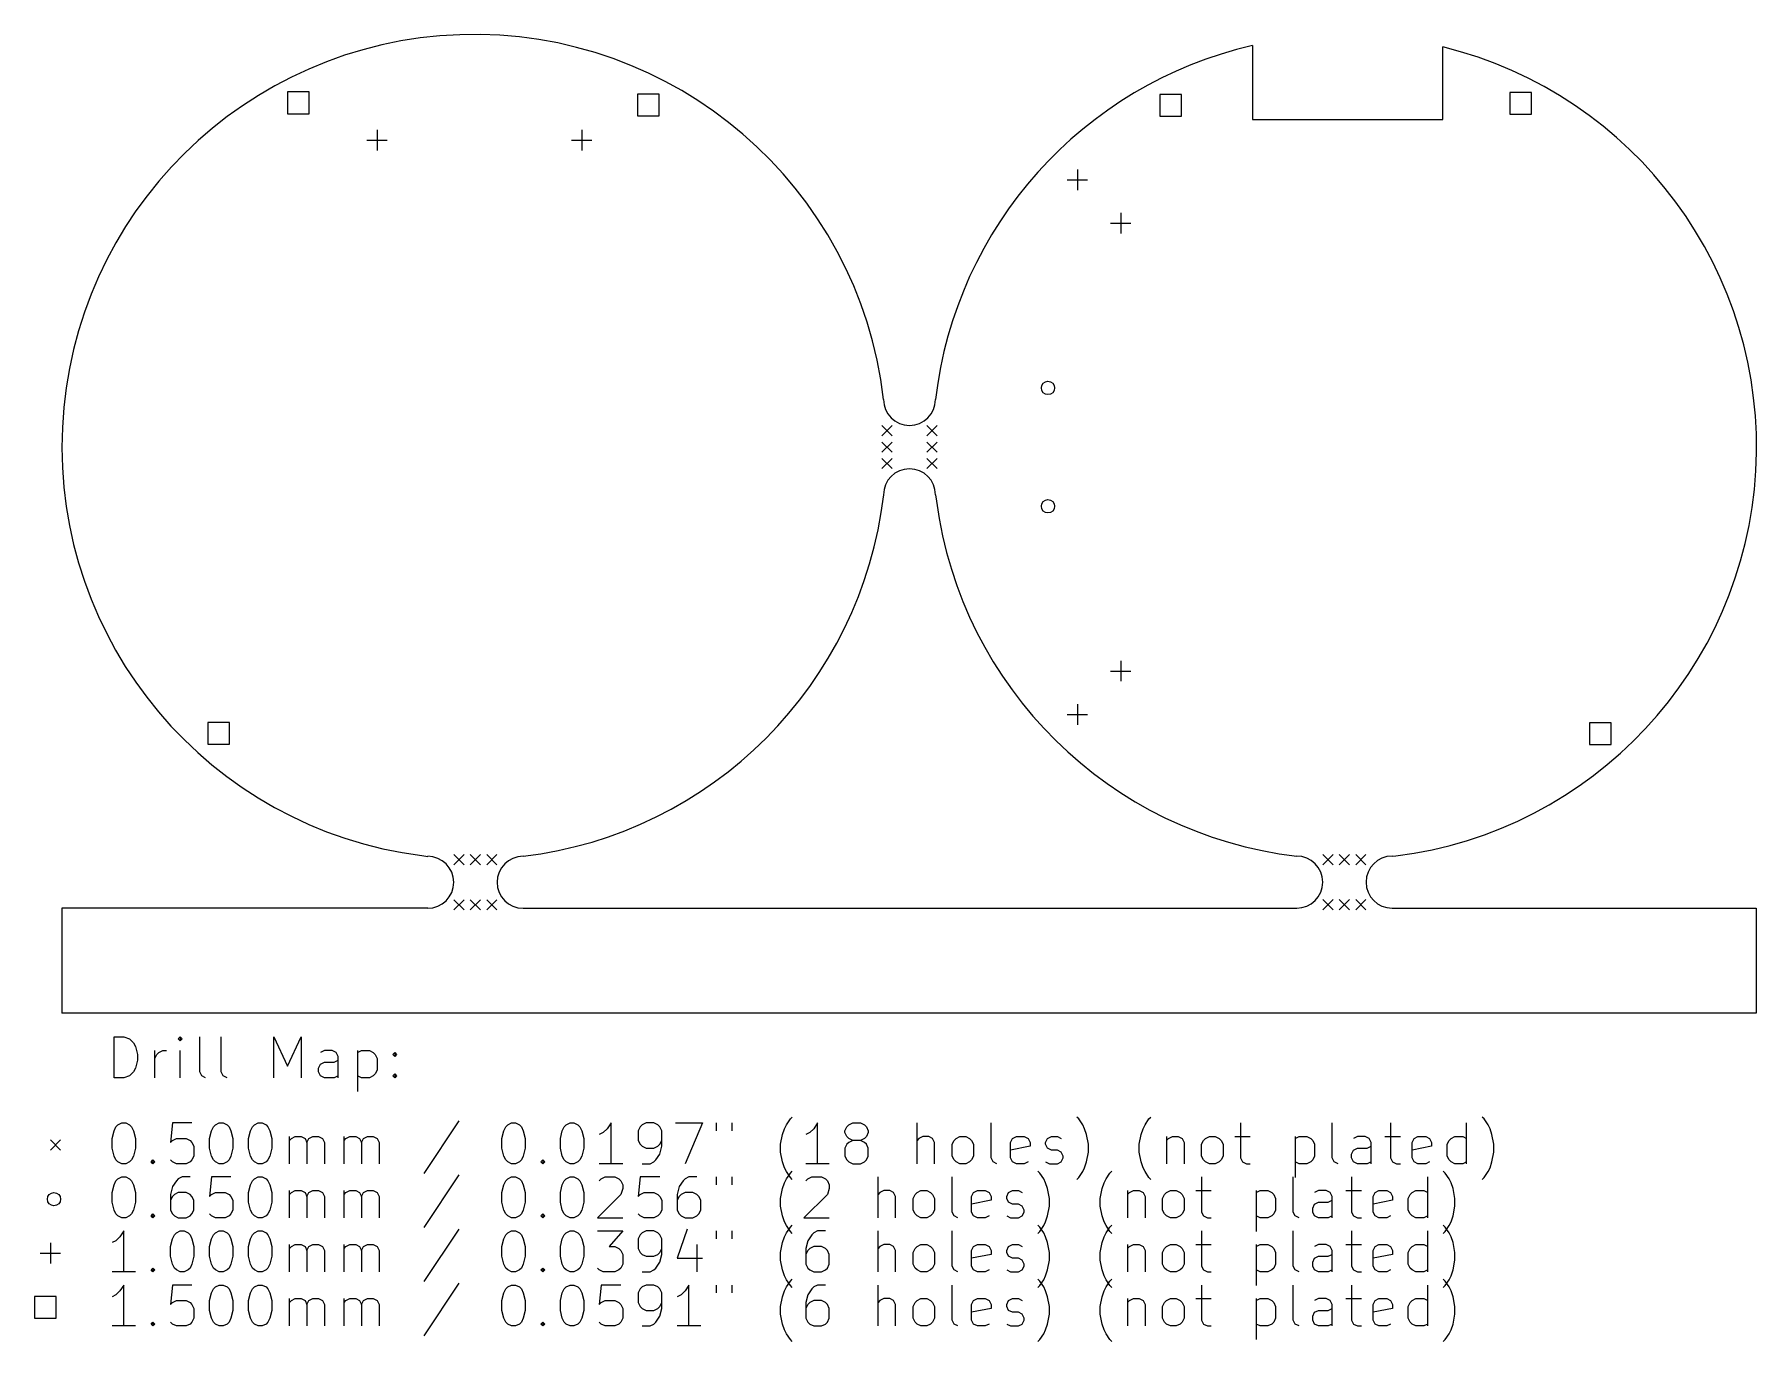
# Model space of a CAD drawing. Extents: x 370.5 to 454.7, y -361.5 to -297.6.
import ezdxf

# ---------------------------------------------------------------- set-up
doc = ezdxf.new("R2010")
doc.units = 0
doc.layers.add('BLACK', color=7, linetype='CONTINUOUS')

msp = doc.modelspace()

# ---------------------------------------------------------------- linework, layer by layer
at = {"layer": 'BLACK', "linetype": 'CONTINUOUS'}
for p, q in [((430.023339, -298.167754), (430.022527, -301.783434)), ((439.322527, -301.783434), (439.322527, -298.233434)), ((383.937342, -300.435244), (382.876672, -300.435244)), ((382.876672, -300.435244), (382.876672, -301.495914)), ((383.937342, -301.495914), (383.937342, -300.435244)), ((401.037342, -300.535245), (399.976672, -300.535245)), ((399.976672, -300.535245), (399.976672, -301.595915)), ((401.037342, -301.595915), (401.037342, -300.535245)), ((426.56241, -300.553099), (425.50174, -300.553099)), ((425.50174, -300.553099), (425.50174, -301.613769)), ((426.56241, -301.613769), (426.56241, -300.553099)), ((443.66241, -300.453099), (442.60174, -300.453099)), ((442.60174, -300.453099), (442.60174, -301.513769)), ((443.66241, -301.513769), (443.66241, -300.453099)), ((382.876672, -301.495914), (383.937342, -301.495914)), ((399.976672, -301.595915), (401.037342, -301.595915)), ((425.50174, -301.613769), (426.56241, -301.613769)), ((430.022527, -301.783434), (439.322527, -301.783434)), ((442.60174, -301.513769), (443.66241, -301.513769)), ((386.753807, -302.786319), (387.753807, -302.786319)), ((387.253807, -302.286319), (387.253807, -303.286319)), ((396.753807, -302.786319), (397.753807, -302.786319)), ((397.253807, -302.286319), (397.253807, -303.286319)), ((421.471415, -304.222774), (421.471415, -305.222774)), ((420.971415, -304.722774), (421.971415, -304.722774)), ((423.092735, -306.844094), (424.092735, -306.844094)), ((423.592735, -306.344094), (423.592735, -307.344094)), ((411.920209, -316.733434), (412.420209, -317.233434)), ((412.420209, -316.733434), (411.920209, -317.233434)), ((414.120209, -316.733434), (414.620209, -317.233434)), ((414.620209, -316.733434), (414.120209, -317.233434)), ((411.920209, -317.533434), (412.420209, -318.033434)), ((412.420209, -317.533434), (411.920209, -318.033434)), ((414.120209, -317.533434), (414.620209, -318.033434)), ((414.620209, -317.533434), (414.120209, -318.033434)), ((411.920209, -318.333434), (412.420209, -318.833434)), ((412.420209, -318.333434), (411.920209, -318.833434)), ((414.120209, -318.333434), (414.620209, -318.833434)), ((414.620209, -318.333434), (414.120209, -318.833434)), ((414.540209, -320.113434), (414.590277, -320.422321)), ((423.092735, -328.722774), (424.092735, -328.722774)), ((423.592735, -328.222774), (423.592735, -329.222774)), ((421.471415, -330.344094), (421.471415, -331.344094)), ((380.037342, -331.235244), (378.976672, -331.235244)), ((378.976672, -331.235244), (378.976672, -332.295914)), ((380.037342, -332.295914), (380.037342, -331.235244)), ((420.971415, -330.844094), (421.971415, -330.844094)), ((447.56241, -331.253099), (446.50174, -331.253099)), ((446.50174, -331.253099), (446.50174, -332.313769)), ((447.56241, -332.313769), (447.56241, -331.253099)), ((378.976672, -332.295914), (380.037342, -332.295914)), ((446.50174, -332.313769), (447.56241, -332.313769)), ((389.445766, -337.738242), (389.729216, -337.772488)), ((391.009216, -337.69061), (391.509216, -338.19061)), ((391.509216, -337.69061), (391.009216, -338.19061)), ((391.809216, -337.690611), (392.309216, -338.190611)), ((392.309216, -337.690611), (391.809216, -338.190611)), ((392.609216, -337.69061), (393.109216, -338.19061)), ((393.109216, -337.69061), (392.609216, -338.19061)), ((433.471617, -337.682455), (433.971617, -338.182455)), ((433.971617, -337.682455), (433.471617, -338.182455)), ((434.271617, -337.682456), (434.771617, -338.182456)), ((434.771617, -337.682456), (434.271617, -338.182456)), ((435.071617, -337.682455), (435.571617, -338.182455)), ((435.571617, -337.682455), (435.071617, -338.182455)), ((436.851617, -337.762455), (437.038823, -337.755083)), ((391.009216, -339.89061), (391.509216, -340.39061)), ((391.509216, -339.89061), (391.009216, -340.39061)), ((391.809216, -339.890609), (392.309216, -340.390609)), ((392.309216, -339.890609), (391.809216, -340.390609)), ((392.609216, -339.89061), (393.109216, -340.39061)), ((393.109216, -339.89061), (392.609216, -340.39061)), ((433.471617, -339.882455), (433.971617, -340.382455)), ((433.971617, -339.882455), (433.471617, -340.382455)), ((434.271617, -339.882454), (434.771617, -340.382454)), ((434.771617, -339.882454), (434.271617, -340.382454)), ((435.071617, -339.882455), (435.571617, -340.382455)), ((435.571617, -339.882455), (435.071617, -340.382455)), ((389.729216, -340.31061), (371.841635, -340.31061)), ((371.841635, -340.31061), (371.841635, -345.427434)), ((394.389216, -340.310609), (432.191617, -340.302455)), ((436.851617, -340.302455), (454.641635, -340.302455)), ((454.641635, -340.302455), (454.641635, -345.427434)), ((454.641635, -345.427434), (371.841635, -345.427434)), ((374.399403, -348.592272), (374.399403, -346.592272)), ((374.399403, -346.592272), (374.875593, -346.592272)), ((374.875593, -346.592272), (375.161308, -346.68751)), ((375.161308, -346.68751), (375.351784, -346.877986)), ((377.637498, -346.592272), (377.54226, -346.68751)), ((377.54226, -346.68751), (377.637498, -346.782748)), ((377.732736, -346.68751), (377.637498, -346.592272)), ((377.637498, -346.592272), (377.637498, -346.782748)), ((377.637498, -346.782748), (377.732736, -346.68751)), ((378.589879, -348.306557), (378.589879, -346.592272)), ((379.637498, -348.306557), (379.637498, -346.592272)), ((382.208927, -348.592272), (382.208927, -346.592272)), ((382.208927, -346.592272), (382.875594, -348.020843)), ((382.875594, -348.020843), (383.54226, -346.592272)), ((383.54226, -346.592272), (383.54226, -348.592272)), ((375.351784, -346.877986), (375.447022, -347.068462)), ((375.447022, -347.068462), (375.54226, -347.449414)), ((375.54226, -347.449414), (375.54226, -347.735129)), ((376.399403, -348.592272), (376.399403, -347.258938)), ((376.399403, -347.639891), (376.494641, -347.449414)), ((376.494641, -347.449414), (376.589879, -347.354176)), ((376.589879, -347.354176), (376.780355, -347.258938)), ((376.780355, -347.258938), (376.970832, -347.258938)), ((377.637498, -348.592272), (377.637498, -347.258938)), ((384.685117, -347.258938), (384.494641, -347.354176)), ((385.06607, -347.258938), (384.685117, -347.258938)), ((385.256546, -347.354176), (385.06607, -347.258938)), ((385.351784, -347.544653), (385.256546, -347.354176)), ((386.304165, -347.258938), (386.304165, -349.258938)), ((386.304165, -347.354176), (386.494641, -347.258938)), ((386.494641, -347.258938), (386.875594, -347.258938)), ((386.875594, -347.258938), (387.06607, -347.354176)), ((387.06607, -347.354176), (387.161308, -347.449414)), ((387.161308, -347.449414), (387.256546, -347.639891)), ((388.018451, -347.449414), (388.113689, -347.354176)), ((388.113689, -347.544653), (388.018451, -347.449414)), ((388.113689, -347.354176), (388.208927, -347.449414)), ((388.113689, -347.354176), (388.113689, -347.544653)), ((388.208927, -347.449414), (388.113689, -347.544653)), ((375.351784, -348.306557), (375.161308, -348.497034)), ((375.447022, -348.116081), (375.351784, -348.306557)), ((375.54226, -347.735129), (375.447022, -348.116081)), ((378.685117, -348.497034), (378.589879, -348.306557)), ((379.732736, -348.497034), (379.637498, -348.306557)), ((384.399403, -348.116081), (384.494641, -347.925605)), ((384.399403, -348.306557), (384.399403, -348.116081)), ((384.494641, -348.497034), (384.399403, -348.306557)), ((384.494641, -347.925605), (384.685117, -347.830367)), ((384.685117, -347.830367), (385.161308, -347.830367)), ((385.161308, -347.830367), (385.351784, -347.735129)), ((385.351784, -348.592272), (385.351784, -347.544653)), ((387.256546, -348.211319), (387.161308, -348.401795)), ((387.256546, -347.639891), (387.256546, -348.211319)), ((374.875593, -348.592272), (374.399403, -348.592272)), ((375.161308, -348.497034), (374.875593, -348.592272)), ((378.875593, -348.592272), (378.685117, -348.497034)), ((379.923212, -348.592272), (379.732736, -348.497034)), ((384.685117, -348.592272), (384.494641, -348.497034)), ((385.161308, -348.592272), (384.685117, -348.592272)), ((385.351784, -348.497034), (385.161308, -348.592272)), ((386.494641, -348.592272), (386.304165, -348.497034)), ((386.875594, -348.592272), (386.494641, -348.592272)), ((387.06607, -348.497034), (386.875594, -348.592272)), ((387.161308, -348.401795), (387.06607, -348.497034)), ((388.018451, -348.497034), (388.113689, -348.401795)), ((388.113689, -348.592272), (388.018451, -348.497034)), ((388.113689, -348.401795), (388.208927, -348.497034)), ((388.113689, -348.401795), (388.113689, -348.592272)), ((388.208927, -348.497034), (388.113689, -348.592272)), ((374.494641, -350.982748), (374.589879, -350.88751)), ((374.589879, -350.88751), (374.780355, -350.792272)), ((374.780355, -350.792272), (374.970832, -350.792272)), ((374.970832, -350.792272), (375.161308, -350.88751)), ((375.161308, -350.88751), (375.256546, -350.982748)), ((377.256546, -350.792272), (377.161308, -351.744653)), ((378.208927, -350.792272), (377.256546, -350.792272)), ((379.256546, -350.982748), (379.351784, -350.88751)), ((379.351784, -350.88751), (379.54226, -350.792272)), ((379.54226, -350.792272), (379.732737, -350.792272)), ((379.732737, -350.792272), (379.923213, -350.88751)), ((379.923213, -350.88751), (380.018451, -350.982748)), ((381.161308, -350.982748), (381.256546, -350.88751)), ((381.256546, -350.88751), (381.447022, -350.792272)), ((381.447022, -350.792272), (381.637499, -350.792272)), ((381.637499, -350.792272), (381.827975, -350.88751)), ((381.827975, -350.88751), (381.923213, -350.982748)), ((391.256547, -350.697034), (389.542262, -353.268462)), ((393.542262, -350.982748), (393.6375, -350.88751)), ((393.6375, -350.88751), (393.827976, -350.792272)), ((393.827976, -350.792272), (394.018453, -350.792272)), ((394.018453, -350.792272), (394.208929, -350.88751)), ((394.208929, -350.88751), (394.304167, -350.982748)), ((396.399405, -350.982748), (396.494643, -350.88751)), ((396.494643, -350.88751), (396.685119, -350.792272)), ((396.685119, -350.792272), (396.875596, -350.792272)), ((396.875596, -350.792272), (397.066072, -350.88751)), ((397.066072, -350.88751), (397.16131, -350.982748)), ((398.685119, -350.792272), (398.494643, -351.077986)), ((398.685119, -352.792272), (398.685119, -350.792272)), ((400.208929, -350.88751), (400.113691, -350.982748)), ((400.399405, -350.792272), (400.208929, -350.88751)), ((400.780358, -350.792272), (400.399405, -350.792272)), ((400.970834, -350.88751), (400.780358, -350.792272)), ((401.066072, -350.982748), (400.970834, -350.88751)), ((401.827977, -350.792272), (403.16131, -350.792272)), ((403.16131, -350.792272), (402.304167, -352.792272)), ((403.827977, -350.792272), (403.827977, -351.173224)), ((404.589882, -350.792272), (404.589882, -351.173224)), ((407.161311, -351.077986), (407.256549, -350.88751)), ((407.256549, -350.88751), (407.447025, -350.601795)), ((407.447025, -350.601795), (407.542264, -350.506557)), ((408.780358, -350.792272), (408.589882, -351.077986)), ((408.780358, -352.792272), (408.780358, -350.792272)), ((410.20893, -350.982748), (410.304168, -350.88751)), ((410.304168, -350.88751), (410.494644, -350.792272)), ((410.494644, -350.792272), (410.875597, -350.792272)), ((410.875597, -350.792272), (411.066073, -350.88751)), ((411.066073, -350.88751), (411.161311, -350.982748)), ((413.637502, -352.792272), (413.637502, -350.792272)), ((417.25655, -352.506557), (417.25655, -350.792272)), ((421.542265, -350.601795), (421.447027, -350.506557)), ((421.732741, -350.88751), (421.542265, -350.601795)), ((421.827979, -351.077986), (421.732741, -350.88751)), ((424.685122, -351.077986), (424.78036, -350.88751)), ((424.78036, -350.88751), (424.970836, -350.601795)), ((424.970836, -350.601795), (425.066075, -350.506557)), ((429.447027, -350.792272), (429.447027, -352.506557)), ((433.923218, -352.506557), (433.923218, -350.792272)), ((436.780361, -350.792272), (436.780361, -352.506557)), ((440.494647, -352.792272), (440.494647, -350.792272)), ((441.35179, -350.601795), (441.256552, -350.506557)), ((441.542266, -350.88751), (441.35179, -350.601795)), ((441.637504, -351.077986), (441.542266, -350.88751)), ((371.291635, -351.627434), (371.791635, -352.127434)), ((371.791635, -351.627434), (371.291635, -352.127434)), ((374.304165, -351.554176), (374.399403, -351.173224)), ((374.304165, -352.030367), (374.304165, -351.554176)), ((374.399403, -351.173224), (374.494641, -350.982748)), ((375.256546, -350.982748), (375.351784, -351.173224)), ((375.351784, -351.173224), (375.447022, -351.554176)), ((375.447022, -351.554176), (375.447022, -352.030367)), ((377.161308, -351.744653), (377.256546, -351.649414)), ((377.256546, -351.649414), (377.447022, -351.554176)), ((377.447022, -351.554176), (377.923213, -351.554176)), ((377.923213, -351.554176), (378.113689, -351.649414)), ((378.113689, -351.649414), (378.208927, -351.744653)), ((379.06607, -351.554176), (379.161308, -351.173224)), ((379.06607, -352.030367), (379.06607, -351.554176)), ((379.161308, -351.173224), (379.256546, -350.982748)), ((380.018451, -350.982748), (380.113689, -351.173224)), ((380.113689, -351.173224), (380.208927, -351.554176)), ((380.208927, -351.554176), (380.208927, -352.030367)), ((380.970832, -351.554176), (381.06607, -351.173224)), ((380.970832, -352.030367), (380.970832, -351.554176)), ((381.06607, -351.173224), (381.161308, -350.982748)), ((381.923213, -350.982748), (382.018451, -351.173224)), ((382.018451, -351.173224), (382.113689, -351.554176)), ((382.113689, -351.554176), (382.113689, -352.030367)), ((382.970832, -352.792272), (382.970832, -351.458938)), ((382.970832, -351.649414), (383.06607, -351.554176)), ((383.06607, -351.554176), (383.256546, -351.458938)), ((383.256546, -351.458938), (383.542261, -351.458938)), ((383.542261, -351.458938), (383.732737, -351.554176)), ((383.732737, -351.554176), (383.827975, -351.744653)), ((383.827975, -351.744653), (383.923213, -351.554176)), ((383.923213, -351.554176), (384.113689, -351.458938)), ((384.113689, -351.458938), (384.399403, -351.458938)), ((384.399403, -351.458938), (384.58988, -351.554176)), ((384.58988, -351.554176), (384.685118, -351.744653)), ((385.637499, -352.792272), (385.637499, -351.458938)), ((385.637499, -351.649414), (385.732737, -351.554176)), ((385.732737, -351.554176), (385.923213, -351.458938)), ((385.923213, -351.458938), (386.208928, -351.458938)), ((386.208928, -351.458938), (386.399404, -351.554176)), ((386.399404, -351.554176), (386.494642, -351.744653)), ((386.494642, -351.744653), (386.58988, -351.554176)), ((386.58988, -351.554176), (386.780356, -351.458938)), ((386.780356, -351.458938), (387.06607, -351.458938)), ((387.06607, -351.458938), (387.256547, -351.554176)), ((387.256547, -351.554176), (387.351785, -351.744653)), ((393.351786, -351.554176), (393.447024, -351.173224)), ((393.351786, -352.030367), (393.351786, -351.554176)), ((393.447024, -351.173224), (393.542262, -350.982748)), ((394.304167, -350.982748), (394.399405, -351.173224)), ((394.399405, -351.173224), (394.494643, -351.554176)), ((394.494643, -351.554176), (394.494643, -352.030367)), ((396.208929, -351.554176), (396.304167, -351.173224)), ((396.208929, -352.030367), (396.208929, -351.554176)), ((396.304167, -351.173224), (396.399405, -350.982748)), ((397.16131, -350.982748), (397.256548, -351.173224)), ((397.256548, -351.173224), (397.351786, -351.554176)), ((397.351786, -351.554176), (397.351786, -352.030367)), ((398.304167, -351.268462), (398.113691, -351.3637)), ((398.494643, -351.077986), (398.304167, -351.268462)), ((400.113691, -350.982748), (400.018453, -351.173224)), ((400.018453, -351.173224), (400.018453, -351.649414)), ((400.018453, -351.649414), (400.113691, -351.839891)), ((401.16131, -351.173224), (401.066072, -350.982748)), ((401.066072, -351.839891), (401.16131, -351.649414)), ((401.16131, -351.935129), (401.16131, -351.173224)), ((406.970835, -351.839891), (407.066073, -351.3637)), ((407.066073, -351.3637), (407.161311, -351.077986)), ((408.399406, -351.268462), (408.20893, -351.3637)), ((408.589882, -351.077986), (408.399406, -351.268462)), ((410.113692, -351.173224), (410.20893, -350.982748)), ((410.113692, -351.268462), (410.113692, -351.173224)), ((410.20893, -351.458938), (410.113692, -351.268462)), ((410.304168, -351.554176), (410.20893, -351.458938)), ((410.494644, -351.649414), (410.304168, -351.554176)), ((410.494644, -351.649414), (410.304168, -351.744653)), ((410.875597, -351.649414), (410.494644, -351.649414)), ((411.066073, -351.554176), (410.875597, -351.649414)), ((411.066073, -351.744653), (410.875597, -351.649414)), ((411.161311, -351.458938), (411.066073, -351.554176)), ((411.161311, -350.982748), (411.256549, -351.173224)), ((411.256549, -351.268462), (411.161311, -351.458938)), ((411.256549, -351.173224), (411.256549, -351.268462)), ((413.73274, -351.554176), (413.637502, -351.649414)), ((413.923216, -351.458938), (413.73274, -351.554176)), ((414.208931, -351.458938), (413.923216, -351.458938)), ((414.399407, -351.554176), (414.208931, -351.458938)), ((414.494645, -351.744653), (414.399407, -351.554176)), ((415.351788, -351.839891), (415.447026, -351.649414)), ((415.447026, -351.649414), (415.542264, -351.554176)), ((415.542264, -351.554176), (415.73274, -351.458938)), ((415.73274, -351.458938), (416.018455, -351.458938)), ((416.018455, -351.458938), (416.208931, -351.554176)), ((416.208931, -351.554176), (416.304169, -351.649414)), ((416.304169, -351.649414), (416.399407, -351.839891)), ((418.208931, -351.744653), (418.304169, -351.554176)), ((418.304169, -351.554176), (418.494645, -351.458938)), ((418.494645, -351.458938), (418.875598, -351.458938)), ((418.875598, -351.458938), (419.066074, -351.554176)), ((419.066074, -351.554176), (419.161312, -351.744653)), ((419.923217, -351.744653), (420.018455, -351.554176)), ((420.018455, -351.554176), (420.208931, -351.458938)), ((420.208931, -351.458938), (420.494645, -351.458938)), ((420.494645, -351.458938), (420.685122, -351.554176)), ((421.923217, -351.3637), (421.827979, -351.077986)), ((422.018455, -351.839891), (421.923217, -351.3637)), ((424.494646, -351.839891), (424.589884, -351.3637)), ((424.589884, -351.3637), (424.685122, -351.077986)), ((425.827979, -351.458938), (425.827979, -352.792272)), ((425.827979, -351.649414), (425.923217, -351.554176)), ((425.923217, -351.554176), (426.113693, -351.458938)), ((426.113693, -351.458938), (426.399408, -351.458938)), ((426.399408, -351.458938), (426.589884, -351.554176)), ((426.589884, -351.554176), (426.685122, -351.744653)), ((427.542265, -351.839891), (427.637503, -351.649414)), ((427.637503, -351.649414), (427.732741, -351.554176)), ((427.732741, -351.554176), (427.923217, -351.458938)), ((427.923217, -351.458938), (428.208932, -351.458938)), ((428.208932, -351.458938), (428.399408, -351.554176)), ((428.399408, -351.554176), (428.494646, -351.649414)), ((428.494646, -351.649414), (428.589884, -351.839891)), ((429.161313, -351.458938), (429.923217, -351.458938)), ((432.113694, -351.458938), (432.113694, -353.458938)), ((432.113694, -351.554176), (432.30417, -351.458938)), ((432.30417, -351.458938), (432.685123, -351.458938)), ((432.685123, -351.458938), (432.875599, -351.554176)), ((432.875599, -351.554176), (432.970837, -351.649414)), ((432.970837, -351.649414), (433.066075, -351.839891)), ((435.161313, -351.458938), (434.970837, -351.554176)), ((435.542266, -351.458938), (435.161313, -351.458938)), ((435.732742, -351.554176), (435.542266, -351.458938)), ((435.82798, -351.744653), (435.732742, -351.554176)), ((436.494647, -351.458938), (437.256551, -351.458938)), ((437.82798, -351.744653), (437.923218, -351.554176)), ((437.923218, -351.554176), (438.113694, -351.458938)), ((438.113694, -351.458938), (438.494647, -351.458938)), ((438.494647, -351.458938), (438.685123, -351.554176)), ((438.685123, -351.554176), (438.780361, -351.744653)), ((439.542266, -351.839891), (439.637504, -351.649414)), ((439.637504, -351.649414), (439.732742, -351.554176)), ((439.732742, -351.554176), (439.923218, -351.458938)), ((439.923218, -351.458938), (440.304171, -351.458938)), ((440.304171, -351.458938), (440.494647, -351.554176)), ((441.732742, -351.3637), (441.637504, -351.077986)), ((441.82798, -351.839891), (441.732742, -351.3637)), ((374.399403, -352.411319), (374.304165, -352.030367)), ((374.494641, -352.601795), (374.399403, -352.411319)), ((375.351784, -352.411319), (375.256546, -352.601795)), ((375.447022, -352.030367), (375.351784, -352.411319)), ((378.208927, -351.744653), (378.304165, -351.935129)), ((378.304165, -352.411319), (378.208927, -352.601795)), ((378.304165, -351.935129), (378.304165, -352.411319)), ((379.161308, -352.411319), (379.06607, -352.030367)), ((379.256546, -352.601795), (379.161308, -352.411319)), ((380.113689, -352.411319), (380.018451, -352.601795)), ((380.208927, -352.030367), (380.113689, -352.411319)), ((381.06607, -352.411319), (380.970832, -352.030367)), ((381.161308, -352.601795), (381.06607, -352.411319)), ((382.018451, -352.411319), (381.923213, -352.601795)), ((382.113689, -352.030367), (382.018451, -352.411319)), ((383.827975, -351.744653), (383.827975, -352.792272)), ((384.685118, -351.744653), (384.685118, -352.792272)), ((386.494642, -351.744653), (386.494642, -352.792272)), ((387.351785, -351.744653), (387.351785, -352.792272)), ((393.447024, -352.411319), (393.351786, -352.030367)), ((393.542262, -352.601795), (393.447024, -352.411319)), ((394.399405, -352.411319), (394.304167, -352.601795)), ((394.494643, -352.030367), (394.399405, -352.411319)), ((396.304167, -352.411319), (396.208929, -352.030367)), ((396.399405, -352.601795), (396.304167, -352.411319)), ((397.256548, -352.411319), (397.16131, -352.601795)), ((397.351786, -352.030367), (397.256548, -352.411319)), ((400.113691, -351.839891), (400.208929, -351.935129)), ((400.208929, -351.935129), (400.399405, -352.030367)), ((400.399405, -352.030367), (400.780358, -352.030367)), ((400.780358, -352.030367), (400.970834, -351.935129)), ((400.875596, -352.601795), (401.066072, -352.316081)), ((400.970834, -351.935129), (401.066072, -351.839891)), ((401.066072, -352.316081), (401.16131, -351.935129)), ((406.970835, -352.220843), (406.970835, -351.839891)), ((407.066073, -352.697034), (406.970835, -352.220843)), ((410.20893, -351.839891), (410.113692, -352.030367)), ((410.113692, -352.030367), (410.113692, -352.411319)), ((410.113692, -352.411319), (410.20893, -352.601795)), ((410.304168, -351.744653), (410.20893, -351.839891)), ((411.161311, -351.839891), (411.066073, -351.744653)), ((411.256549, -352.030367), (411.161311, -351.839891)), ((411.161311, -352.601795), (411.256549, -352.411319)), ((411.256549, -352.411319), (411.256549, -352.030367)), ((414.494645, -352.792272), (414.494645, -351.744653)), ((415.351788, -352.411319), (415.351788, -351.839891)), ((415.447026, -352.601795), (415.351788, -352.411319)), ((416.399407, -352.411319), (416.304169, -352.601795)), ((416.399407, -351.839891), (416.399407, -352.411319)), ((417.351788, -352.697034), (417.25655, -352.506557)), ((418.208931, -352.506557), (418.208931, -351.744653)), ((419.161312, -351.935129), (418.208931, -352.125605)), ((418.304169, -352.697034), (418.208931, -352.506557)), ((419.161312, -351.744653), (419.161312, -351.935129)), ((419.923217, -351.839891), (419.923217, -351.744653)), ((420.018455, -352.030367), (419.923217, -351.839891)), ((420.208931, -352.125605), (420.018455, -352.030367)), ((420.494645, -352.125605), (420.208931, -352.125605)), ((420.685122, -352.220843), (420.494645, -352.125605)), ((420.78036, -352.411319), (420.685122, -352.220843)), ((420.685122, -352.697034), (420.78036, -352.506557)), ((420.78036, -352.506557), (420.78036, -352.411319)), ((421.923217, -352.697034), (422.018455, -352.220843)), ((422.018455, -352.220843), (422.018455, -351.839891)), ((424.494646, -352.220843), (424.494646, -351.839891)), ((424.589884, -352.697034), (424.494646, -352.220843)), ((426.685122, -351.744653), (426.685122, -352.792272)), ((427.542265, -352.411319), (427.542265, -351.839891)), ((427.637503, -352.601795), (427.542265, -352.411319)), ((428.589884, -352.411319), (428.494646, -352.601795)), ((428.589884, -351.839891), (428.589884, -352.411319)), ((429.447027, -352.506557), (429.542265, -352.697034)), ((433.066075, -352.411319), (432.970837, -352.601795)), ((433.066075, -351.839891), (433.066075, -352.411319)), ((434.018456, -352.697034), (433.923218, -352.506557)), ((434.875599, -352.316081), (434.970837, -352.125605)), ((434.875599, -352.506557), (434.875599, -352.316081)), ((434.970837, -352.697034), (434.875599, -352.506557)), ((434.970837, -352.125605), (435.161313, -352.030367)), ((435.161313, -352.030367), (435.637504, -352.030367)), ((435.637504, -352.030367), (435.82798, -351.935129)), ((435.82798, -352.792272), (435.82798, -351.744653)), ((436.780361, -352.506557), (436.875599, -352.697034)), ((437.82798, -352.506557), (437.82798, -351.744653)), ((438.780361, -351.935129), (437.82798, -352.125605)), ((437.923218, -352.697034), (437.82798, -352.506557)), ((438.780361, -351.744653), (438.780361, -351.935129)), ((439.542266, -352.411319), (439.542266, -351.839891)), ((439.637504, -352.601795), (439.542266, -352.411319)), ((441.732742, -352.697034), (441.82798, -352.220843)), ((441.82798, -352.220843), (441.82798, -351.839891)), ((374.589879, -352.697034), (374.494641, -352.601795)), ((374.780355, -352.792272), (374.589879, -352.697034)), ((374.970832, -352.792272), (374.780355, -352.792272)), ((375.161308, -352.697034), (374.970832, -352.792272)), ((375.256546, -352.601795), (375.161308, -352.697034)), ((376.208927, -352.697034), (376.304165, -352.601795)), ((376.304165, -352.792272), (376.208927, -352.697034)), ((376.304165, -352.601795), (376.399403, -352.697034)), ((376.304165, -352.601795), (376.304165, -352.792272)), ((376.399403, -352.697034), (376.304165, -352.792272)), ((377.256546, -352.697034), (377.161308, -352.601795)), ((377.447022, -352.792272), (377.256546, -352.697034)), ((377.923213, -352.792272), (377.447022, -352.792272)), ((378.113689, -352.697034), (377.923213, -352.792272)), ((378.208927, -352.601795), (378.113689, -352.697034)), ((379.351784, -352.697034), (379.256546, -352.601795)), ((379.54226, -352.792272), (379.351784, -352.697034)), ((379.732737, -352.792272), (379.54226, -352.792272)), ((379.923213, -352.697034), (379.732737, -352.792272)), ((380.018451, -352.601795), (379.923213, -352.697034)), ((381.256546, -352.697034), (381.161308, -352.601795)), ((381.447022, -352.792272), (381.256546, -352.697034)), ((381.637499, -352.792272), (381.447022, -352.792272)), ((381.827975, -352.697034), (381.637499, -352.792272)), ((381.923213, -352.601795), (381.827975, -352.697034)), ((391.256547, -353.337034), (389.542262, -355.908462)), ((393.6375, -352.697034), (393.542262, -352.601795)), ((393.827976, -352.792272), (393.6375, -352.697034)), ((394.018453, -352.792272), (393.827976, -352.792272)), ((394.208929, -352.697034), (394.018453, -352.792272)), ((394.304167, -352.601795), (394.208929, -352.697034)), ((395.256548, -352.697034), (395.351786, -352.601795)), ((395.351786, -352.792272), (395.256548, -352.697034)), ((395.351786, -352.601795), (395.447024, -352.697034)), ((395.351786, -352.601795), (395.351786, -352.792272)), ((395.447024, -352.697034), (395.351786, -352.792272)), ((396.494643, -352.697034), (396.399405, -352.601795)), ((396.685119, -352.792272), (396.494643, -352.697034)), ((396.875596, -352.792272), (396.685119, -352.792272)), ((397.066072, -352.697034), (396.875596, -352.792272)), ((397.16131, -352.601795), (397.066072, -352.697034)), ((399.256548, -352.792272), (398.113691, -352.792272)), ((400.208929, -352.792272), (400.589881, -352.792272)), ((400.589881, -352.792272), (400.780358, -352.697034)), ((400.780358, -352.697034), (400.875596, -352.601795)), ((407.161311, -352.982748), (407.066073, -352.697034)), ((407.256549, -353.173224), (407.161311, -352.982748)), ((407.447025, -353.458938), (407.256549, -353.173224)), ((407.256549, -353.52751), (407.447025, -353.241795)), ((407.447025, -353.241795), (407.542264, -353.146557)), ((409.351787, -352.792272), (408.20893, -352.792272)), ((410.20893, -352.601795), (410.304168, -352.697034)), ((410.304168, -352.697034), (410.494644, -352.792272)), ((410.494644, -352.792272), (410.875597, -352.792272)), ((410.875597, -352.792272), (411.066073, -352.697034)), ((411.066073, -352.697034), (411.161311, -352.601795)), ((415.542264, -352.697034), (415.447026, -352.601795)), ((415.73274, -352.792272), (415.542264, -352.697034)), ((416.018455, -352.792272), (415.73274, -352.792272)), ((416.208931, -352.697034), (416.018455, -352.792272)), ((416.304169, -352.601795), (416.208931, -352.697034)), ((417.542264, -352.792272), (417.351788, -352.697034)), ((418.494645, -352.792272), (418.304169, -352.697034)), ((418.875598, -352.792272), (418.494645, -352.792272)), ((419.066074, -352.697034), (418.875598, -352.792272)), ((419.637503, -353.241795), (419.542265, -353.146557)), ((419.827979, -353.52751), (419.637503, -353.241795)), ((419.923217, -352.697034), (420.113693, -352.792272)), ((420.113693, -352.792272), (420.494645, -352.792272)), ((420.494645, -352.792272), (420.685122, -352.697034)), ((421.542265, -353.458938), (421.732741, -353.173224)), ((421.732741, -353.173224), (421.827979, -352.982748)), ((421.827979, -352.982748), (421.923217, -352.697034)), ((422.875598, -353.52751), (423.066074, -353.241795)), ((423.066074, -353.241795), (423.161313, -353.146557)), ((424.685122, -352.982748), (424.589884, -352.697034)), ((424.78036, -353.173224), (424.685122, -352.982748)), ((424.970836, -353.458938), (424.78036, -353.173224)), ((427.732741, -352.697034), (427.637503, -352.601795)), ((427.923217, -352.792272), (427.732741, -352.697034)), ((428.208932, -352.792272), (427.923217, -352.792272)), ((428.399408, -352.697034), (428.208932, -352.792272)), ((428.494646, -352.601795), (428.399408, -352.697034)), ((429.542265, -352.697034), (429.732741, -352.792272)), ((429.732741, -352.792272), (429.923217, -352.792272)), ((432.30417, -352.792272), (432.113694, -352.697034)), ((432.685123, -352.792272), (432.30417, -352.792272)), ((432.875599, -352.697034), (432.685123, -352.792272)), ((432.970837, -352.601795), (432.875599, -352.697034)), ((434.208932, -352.792272), (434.018456, -352.697034)), ((435.161313, -352.792272), (434.970837, -352.697034)), ((435.637504, -352.792272), (435.161313, -352.792272)), ((435.82798, -352.697034), (435.637504, -352.792272)), ((436.875599, -352.697034), (437.066075, -352.792272)), ((437.066075, -352.792272), (437.256551, -352.792272)), ((438.113694, -352.792272), (437.923218, -352.697034)), ((438.494647, -352.792272), (438.113694, -352.792272)), ((438.685123, -352.697034), (438.494647, -352.792272)), ((439.447028, -353.241795), (439.35179, -353.146557)), ((439.637504, -353.52751), (439.447028, -353.241795)), ((439.732742, -352.697034), (439.637504, -352.601795)), ((439.923218, -352.792272), (439.732742, -352.697034)), ((440.304171, -352.792272), (439.923218, -352.792272)), ((440.494647, -352.697034), (440.304171, -352.792272)), ((441.35179, -353.458938), (441.542266, -353.173224)), ((441.542266, -353.173224), (441.637504, -352.982748)), ((441.637504, -352.982748), (441.732742, -352.697034)), ((374.304165, -354.194176), (374.399403, -353.813224)), ((374.304165, -354.670367), (374.304165, -354.194176)), ((374.399403, -353.813224), (374.494641, -353.622748)), ((374.494641, -353.622748), (374.589879, -353.52751)), ((374.589879, -353.52751), (374.780355, -353.432272)), ((374.780355, -353.432272), (374.970832, -353.432272)), ((374.970832, -353.432272), (375.161308, -353.52751)), ((375.161308, -353.52751), (375.256546, -353.622748)), ((375.256546, -353.622748), (375.351784, -353.813224)), ((375.351784, -353.813224), (375.447022, -354.194176)), ((375.447022, -354.194176), (375.447022, -354.670367)), ((377.256546, -353.908462), (377.161308, -354.289414)), ((377.447022, -353.622748), (377.256546, -353.908462)), ((377.54226, -354.194176), (377.351784, -354.289414)), ((377.54226, -353.52751), (377.447022, -353.622748)), ((377.732736, -353.432272), (377.54226, -353.52751)), ((377.923213, -354.194176), (377.54226, -354.194176)), ((378.113689, -353.432272), (377.732736, -353.432272)), ((378.113689, -354.289414), (377.923213, -354.194176)), ((379.161308, -353.432272), (379.06607, -354.384653)), ((380.113689, -353.432272), (379.161308, -353.432272)), ((379.161308, -354.289414), (379.351784, -354.194176)), ((379.351784, -354.194176), (379.827975, -354.194176)), ((379.827975, -354.194176), (380.018451, -354.289414)), ((380.970832, -354.194176), (381.06607, -353.813224)), ((380.970832, -354.670367), (380.970832, -354.194176)), ((381.06607, -353.813224), (381.161308, -353.622748)), ((381.161308, -353.622748), (381.256546, -353.52751)), ((381.256546, -353.52751), (381.447022, -353.432272)), ((381.447022, -353.432272), (381.637499, -353.432272)), ((381.637499, -353.432272), (381.827975, -353.52751)), ((381.827975, -353.52751), (381.923213, -353.622748)), ((381.923213, -353.622748), (382.018451, -353.813224)), ((382.018451, -353.813224), (382.113689, -354.194176)), ((382.113689, -354.194176), (382.113689, -354.670367)), ((382.970832, -355.432272), (382.970832, -354.098938)), ((382.970832, -354.289414), (383.06607, -354.194176)), ((383.06607, -354.194176), (383.256546, -354.098938)), ((383.256546, -354.098938), (383.542261, -354.098938)), ((383.542261, -354.098938), (383.732737, -354.194176)), ((383.732737, -354.194176), (383.827975, -354.384653)), ((383.827975, -354.384653), (383.923213, -354.194176)), ((383.923213, -354.194176), (384.113689, -354.098938)), ((384.113689, -354.098938), (384.399403, -354.098938)), ((384.399403, -354.098938), (384.58988, -354.194176)), ((384.58988, -354.194176), (384.685118, -354.384653)), ((385.637499, -355.432272), (385.637499, -354.098938)), ((385.637499, -354.289414), (385.732737, -354.194176)), ((385.732737, -354.194176), (385.923213, -354.098938)), ((385.923213, -354.098938), (386.208928, -354.098938)), ((386.208928, -354.098938), (386.399404, -354.194176)), ((386.399404, -354.194176), (386.494642, -354.384653)), ((386.494642, -354.384653), (386.58988, -354.194176)), ((386.58988, -354.194176), (386.780356, -354.098938)), ((386.780356, -354.098938), (387.06607, -354.098938)), ((387.06607, -354.098938), (387.256547, -354.194176)), ((387.256547, -354.194176), (387.351785, -354.384653)), ((393.351786, -354.194176), (393.447024, -353.813224)), ((393.351786, -354.670367), (393.351786, -354.194176)), ((393.447024, -353.813224), (393.542262, -353.622748)), ((393.542262, -353.622748), (393.6375, -353.52751)), ((393.6375, -353.52751), (393.827976, -353.432272)), ((393.827976, -353.432272), (394.018453, -353.432272)), ((394.018453, -353.432272), (394.208929, -353.52751)), ((394.208929, -353.52751), (394.304167, -353.622748)), ((394.304167, -353.622748), (394.399405, -353.813224)), ((394.399405, -353.813224), (394.494643, -354.194176)), ((394.494643, -354.194176), (394.494643, -354.670367)), ((396.208929, -354.194176), (396.304167, -353.813224)), ((396.208929, -354.670367), (396.208929, -354.194176)), ((396.304167, -353.813224), (396.399405, -353.622748)), ((396.399405, -353.622748), (396.494643, -353.52751)), ((396.494643, -353.52751), (396.685119, -353.432272)), ((396.685119, -353.432272), (396.875596, -353.432272)), ((396.875596, -353.432272), (397.066072, -353.52751)), ((397.066072, -353.52751), (397.16131, -353.622748)), ((397.16131, -353.622748), (397.256548, -353.813224)), ((397.256548, -353.813224), (397.351786, -354.194176)), ((397.351786, -354.194176), (397.351786, -354.670367)), ((398.113691, -353.622748), (398.208929, -353.52751)), ((398.208929, -353.52751), (398.399405, -353.432272)), ((398.399405, -353.432272), (398.875596, -353.432272)), ((398.875596, -353.432272), (399.066072, -353.52751)), ((399.066072, -353.52751), (399.16131, -353.622748)), ((399.16131, -353.622748), (399.256548, -353.813224)), ((399.256548, -354.0037), (399.16131, -354.289414)), ((399.256548, -353.813224), (399.256548, -354.0037)), ((400.113691, -353.432272), (400.018453, -354.384653)), ((401.066072, -353.432272), (400.113691, -353.432272)), ((400.113691, -354.289414), (400.304167, -354.194176)), ((400.304167, -354.194176), (400.780358, -354.194176)), ((400.780358, -354.194176), (400.970834, -354.289414)), ((402.018453, -353.908462), (401.923215, -354.289414)), ((402.208929, -353.622748), (402.018453, -353.908462)), ((402.304167, -354.194176), (402.113691, -354.289414)), ((402.304167, -353.52751), (402.208929, -353.622748)), ((402.494643, -353.432272), (402.304167, -353.52751)), ((402.68512, -354.194176), (402.304167, -354.194176)), ((402.875596, -353.432272), (402.494643, -353.432272)), ((402.875596, -354.289414), (402.68512, -354.194176)), ((403.827977, -353.432272), (403.827977, -353.813224)), ((404.589882, -353.432272), (404.589882, -353.813224)), ((406.970835, -354.479891), (407.066073, -354.0037)), ((407.066073, -354.0037), (407.161311, -353.717986)), ((407.161311, -353.717986), (407.256549, -353.52751)), ((407.542264, -353.554176), (407.447025, -353.458938)), ((408.20893, -353.622748), (408.304168, -353.52751)), ((408.304168, -353.52751), (408.494644, -353.432272)), ((408.494644, -353.432272), (408.970835, -353.432272)), ((408.970835, -353.432272), (409.161311, -353.52751)), ((409.161311, -353.52751), (409.256549, -353.622748)), ((409.256549, -353.622748), (409.351787, -353.813224)), ((409.351787, -354.0037), (409.256549, -354.289414)), ((409.351787, -353.813224), (409.351787, -354.0037)), ((411.73274, -355.432272), (411.73274, -353.432272)), ((411.827978, -354.194176), (411.73274, -354.289414)), ((412.018454, -354.098938), (411.827978, -354.194176)), ((412.304169, -354.098938), (412.018454, -354.098938)), ((412.494645, -354.194176), (412.304169, -354.098938)), ((412.589883, -354.384653), (412.494645, -354.194176)), ((413.542264, -354.289414), (413.637502, -354.194176)), ((413.637502, -354.194176), (413.827978, -354.098938)), ((413.827978, -354.098938), (414.113693, -354.098938)), ((414.113693, -354.098938), (414.304169, -354.194176)), ((414.304169, -354.194176), (414.399407, -354.289414)), ((415.351788, -355.146557), (415.351788, -353.432272)), ((416.304169, -354.384653), (416.399407, -354.194176)), ((416.399407, -354.194176), (416.589883, -354.098938)), ((416.589883, -354.098938), (416.970836, -354.098938)), ((416.970836, -354.098938), (417.161312, -354.194176)), ((417.161312, -354.194176), (417.25655, -354.384653)), ((418.018455, -354.384653), (418.113693, -354.194176)), ((418.113693, -354.194176), (418.304169, -354.098938)), ((418.304169, -354.098938), (418.589883, -354.098938)), ((418.589883, -354.098938), (418.78036, -354.194176)), ((419.923217, -353.717986), (419.827979, -353.52751)), ((420.018455, -354.0037), (419.923217, -353.717986)), ((420.113693, -354.479891), (420.018455, -354.0037)), ((421.447027, -353.554176), (421.542265, -353.458938)), ((422.589884, -354.479891), (422.685122, -354.0037)), ((422.685122, -354.0037), (422.78036, -353.717986)), ((422.78036, -353.717986), (422.875598, -353.52751)), ((423.923217, -354.098938), (423.923217, -355.432272)), ((423.923217, -354.289414), (424.018455, -354.194176)), ((424.018455, -354.194176), (424.208931, -354.098938)), ((424.208931, -354.098938), (424.494646, -354.098938)), ((424.494646, -354.098938), (424.685122, -354.194176)), ((424.685122, -354.194176), (424.78036, -354.384653)), ((425.066075, -353.554176), (424.970836, -353.458938)), ((425.732741, -354.289414), (425.827979, -354.194176)), ((425.827979, -354.194176), (426.018455, -354.098938)), ((426.018455, -354.098938), (426.30417, -354.098938)), ((426.30417, -354.098938), (426.494646, -354.194176)), ((426.494646, -354.194176), (426.589884, -354.289414)), ((427.256551, -354.098938), (428.018455, -354.098938)), ((427.542265, -353.432272), (427.542265, -355.146557)), ((430.208932, -354.098938), (430.208932, -356.098938)), ((430.208932, -354.194176), (430.399408, -354.098938)), ((430.399408, -354.098938), (430.780361, -354.098938)), ((430.780361, -354.098938), (430.970837, -354.194176)), ((430.970837, -354.194176), (431.066075, -354.289414)), ((432.018456, -355.146557), (432.018456, -353.432272)), ((433.256551, -354.098938), (433.066075, -354.194176)), ((433.637504, -354.098938), (433.256551, -354.098938)), ((433.82798, -354.194176), (433.637504, -354.098938)), ((433.923218, -354.384653), (433.82798, -354.194176)), ((434.589885, -354.098938), (435.351789, -354.098938)), ((434.875599, -353.432272), (434.875599, -355.146557)), ((435.923218, -354.384653), (436.018456, -354.194176)), ((436.018456, -354.194176), (436.208932, -354.098938)), ((436.208932, -354.098938), (436.589885, -354.098938)), ((436.589885, -354.098938), (436.780361, -354.194176)), ((436.780361, -354.194176), (436.875599, -354.384653)), ((437.732742, -354.289414), (437.82798, -354.194176)), ((437.82798, -354.194176), (438.018456, -354.098938)), ((438.018456, -354.098938), (438.399409, -354.098938)), ((438.399409, -354.098938), (438.589885, -354.194176)), ((438.589885, -355.432272), (438.589885, -353.432272)), ((439.732742, -353.717986), (439.637504, -353.52751)), ((439.82798, -354.0037), (439.732742, -353.717986)), ((439.923218, -354.479891), (439.82798, -354.0037)), ((441.256552, -353.554176), (441.35179, -353.458938)), ((374.399403, -355.051319), (374.304165, -354.670367)), ((374.494641, -355.241795), (374.399403, -355.051319)), ((375.351784, -355.051319), (375.256546, -355.241795)), ((375.447022, -354.670367), (375.351784, -355.051319)), ((377.161308, -354.289414), (377.161308, -355.051319)), ((377.256546, -354.384653), (377.161308, -354.575129)), ((377.161308, -355.051319), (377.256546, -355.241795)), ((377.351784, -354.289414), (377.256546, -354.384653)), ((378.208927, -354.384653), (378.113689, -354.289414)), ((378.304165, -354.575129), (378.208927, -354.384653)), ((378.208927, -355.241795), (378.304165, -355.051319)), ((378.304165, -355.051319), (378.304165, -354.575129)), ((379.06607, -354.384653), (379.161308, -354.289414)), ((380.018451, -354.289414), (380.113689, -354.384653)), ((380.113689, -354.384653), (380.208927, -354.575129)), ((380.208927, -355.051319), (380.113689, -355.241795)), ((380.208927, -354.575129), (380.208927, -355.051319)), ((381.06607, -355.051319), (380.970832, -354.670367)), ((381.161308, -355.241795), (381.06607, -355.051319)), ((382.018451, -355.051319), (381.923213, -355.241795)), ((382.113689, -354.670367), (382.018451, -355.051319)), ((383.827975, -354.384653), (383.827975, -355.432272)), ((384.685118, -354.384653), (384.685118, -355.432272)), ((386.494642, -354.384653), (386.494642, -355.432272)), ((387.351785, -354.384653), (387.351785, -355.432272)), ((393.447024, -355.051319), (393.351786, -354.670367)), ((393.542262, -355.241795), (393.447024, -355.051319)), ((394.399405, -355.051319), (394.304167, -355.241795)), ((394.494643, -354.670367), (394.399405, -355.051319)), ((396.304167, -355.051319), (396.208929, -354.670367)), ((396.399405, -355.241795), (396.304167, -355.051319)), ((397.256548, -355.051319), (397.16131, -355.241795)), ((397.351786, -354.670367), (397.256548, -355.051319)), ((399.16131, -354.289414), (398.018453, -355.432272)), ((400.018453, -354.384653), (400.113691, -354.289414)), ((400.970834, -354.289414), (401.066072, -354.384653)), ((401.066072, -354.384653), (401.16131, -354.575129)), ((401.16131, -355.051319), (401.066072, -355.241795)), ((401.16131, -354.575129), (401.16131, -355.051319)), ((401.923215, -354.289414), (401.923215, -355.051319)), ((402.018453, -354.384653), (401.923215, -354.575129)), ((401.923215, -355.051319), (402.018453, -355.241795)), ((402.113691, -354.289414), (402.018453, -354.384653)), ((402.970834, -354.384653), (402.875596, -354.289414)), ((403.066072, -354.575129), (402.970834, -354.384653)), ((402.970834, -355.241795), (403.066072, -355.051319)), ((403.066072, -355.051319), (403.066072, -354.575129)), ((406.970835, -354.860843), (406.970835, -354.479891)), ((407.066073, -355.337034), (406.970835, -354.860843)), ((409.256549, -354.289414), (408.113692, -355.432272)), ((412.589883, -355.432272), (412.589883, -354.384653)), ((413.447026, -354.479891), (413.542264, -354.289414)), ((413.447026, -355.051319), (413.447026, -354.479891)), ((413.542264, -355.241795), (413.447026, -355.051319)), ((414.399407, -354.289414), (414.494645, -354.479891)), ((414.494645, -355.051319), (414.399407, -355.241795)), ((414.494645, -354.479891), (414.494645, -355.051319)), ((416.304169, -355.146557), (416.304169, -354.384653)), ((417.25655, -354.575129), (416.304169, -354.765605)), ((417.25655, -354.384653), (417.25655, -354.575129)), ((418.018455, -354.479891), (418.018455, -354.384653)), ((418.113693, -354.670367), (418.018455, -354.479891)), ((418.304169, -354.765605), (418.113693, -354.670367)), ((418.589883, -354.765605), (418.304169, -354.765605)), ((418.78036, -354.860843), (418.589883, -354.765605)), ((418.875598, -355.051319), (418.78036, -354.860843)), ((418.875598, -355.146557), (418.875598, -355.051319)), ((420.018455, -355.337034), (420.113693, -354.860843)), ((420.113693, -354.860843), (420.113693, -354.479891)), ((422.589884, -354.860843), (422.589884, -354.479891)), ((422.685122, -355.337034), (422.589884, -354.860843)), ((424.78036, -354.384653), (424.78036, -355.432272)), ((425.637503, -354.479891), (425.732741, -354.289414)), ((425.637503, -355.051319), (425.637503, -354.479891)), ((425.732741, -355.241795), (425.637503, -355.051319)), ((426.589884, -354.289414), (426.685122, -354.479891)), ((426.685122, -355.051319), (426.589884, -355.241795)), ((426.685122, -354.479891), (426.685122, -355.051319)), ((431.066075, -354.289414), (431.161313, -354.479891)), ((431.161313, -355.051319), (431.066075, -355.241795)), ((431.161313, -354.479891), (431.161313, -355.051319)), ((432.970837, -354.956081), (433.066075, -354.765605)), ((432.970837, -355.146557), (432.970837, -354.956081)), ((433.066075, -354.765605), (433.256551, -354.670367)), ((433.256551, -354.670367), (433.732742, -354.670367)), ((433.732742, -354.670367), (433.923218, -354.575129)), ((433.923218, -355.432272), (433.923218, -354.384653)), ((435.923218, -355.146557), (435.923218, -354.384653)), ((436.875599, -354.575129), (435.923218, -354.765605)), ((436.875599, -354.384653), (436.875599, -354.575129)), ((437.637504, -354.479891), (437.732742, -354.289414)), ((437.637504, -355.051319), (437.637504, -354.479891)), ((437.732742, -355.241795), (437.637504, -355.051319)), ((439.82798, -355.337034), (439.923218, -354.860843)), ((439.923218, -354.860843), (439.923218, -354.479891)), ((374.589879, -355.337034), (374.494641, -355.241795)), ((374.780355, -355.432272), (374.589879, -355.337034)), ((374.970832, -355.432272), (374.780355, -355.432272)), ((375.161308, -355.337034), (374.970832, -355.432272)), ((375.256546, -355.241795), (375.161308, -355.337034)), ((376.208927, -355.337034), (376.304165, -355.241795)), ((376.304165, -355.432272), (376.208927, -355.337034)), ((376.304165, -355.241795), (376.399403, -355.337034)), ((376.304165, -355.241795), (376.304165, -355.432272)), ((376.399403, -355.337034), (376.304165, -355.432272)), ((377.256546, -355.241795), (377.351784, -355.337034)), ((377.351784, -355.337034), (377.54226, -355.432272)), ((377.54226, -355.432272), (377.923213, -355.432272)), ((377.923213, -355.432272), (378.113689, -355.337034)), ((378.113689, -355.337034), (378.208927, -355.241795)), ((379.161308, -355.337034), (379.06607, -355.241795)), ((379.351784, -355.432272), (379.161308, -355.337034)), ((379.827975, -355.432272), (379.351784, -355.432272)), ((380.018451, -355.337034), (379.827975, -355.432272)), ((380.113689, -355.241795), (380.018451, -355.337034)), ((381.256546, -355.337034), (381.161308, -355.241795)), ((381.447022, -355.432272), (381.256546, -355.337034)), ((381.637499, -355.432272), (381.447022, -355.432272)), ((381.827975, -355.337034), (381.637499, -355.432272)), ((381.923213, -355.241795), (381.827975, -355.337034)), ((393.6375, -355.337034), (393.542262, -355.241795)), ((393.827976, -355.432272), (393.6375, -355.337034)), ((394.018453, -355.432272), (393.827976, -355.432272)), ((394.208929, -355.337034), (394.018453, -355.432272)), ((394.304167, -355.241795), (394.208929, -355.337034)), ((395.256548, -355.337034), (395.351786, -355.241795)), ((395.351786, -355.432272), (395.256548, -355.337034)), ((395.351786, -355.241795), (395.447024, -355.337034)), ((395.351786, -355.241795), (395.351786, -355.432272)), ((395.447024, -355.337034), (395.351786, -355.432272)), ((396.494643, -355.337034), (396.399405, -355.241795)), ((396.685119, -355.432272), (396.494643, -355.337034)), ((396.875596, -355.432272), (396.685119, -355.432272)), ((397.066072, -355.337034), (396.875596, -355.432272)), ((397.16131, -355.241795), (397.066072, -355.337034)), ((398.018453, -355.432272), (399.256548, -355.432272)), ((400.113691, -355.337034), (400.018453, -355.241795)), ((400.304167, -355.432272), (400.113691, -355.337034)), ((400.780358, -355.432272), (400.304167, -355.432272)), ((400.970834, -355.337034), (400.780358, -355.432272)), ((401.066072, -355.241795), (400.970834, -355.337034)), ((402.018453, -355.241795), (402.113691, -355.337034)), ((402.113691, -355.337034), (402.304167, -355.432272)), ((402.304167, -355.432272), (402.68512, -355.432272)), ((402.68512, -355.432272), (402.875596, -355.337034)), ((402.875596, -355.337034), (402.970834, -355.241795)), ((407.161311, -355.622748), (407.066073, -355.337034)), ((407.256549, -355.813224), (407.161311, -355.622748)), ((407.447025, -356.098938), (407.256549, -355.813224)), ((407.256549, -356.16751), (407.447025, -355.881795)), ((407.447025, -355.881795), (407.542264, -355.786557)), ((408.113692, -355.432272), (409.351787, -355.432272)), ((413.637502, -355.337034), (413.542264, -355.241795)), ((413.827978, -355.432272), (413.637502, -355.337034)), ((414.113693, -355.432272), (413.827978, -355.432272)), ((414.304169, -355.337034), (414.113693, -355.432272)), ((414.399407, -355.241795), (414.304169, -355.337034)), ((415.447026, -355.337034), (415.351788, -355.146557)), ((415.637502, -355.432272), (415.447026, -355.337034)), ((416.399407, -355.337034), (416.304169, -355.146557)), ((416.589883, -355.432272), (416.399407, -355.337034)), ((416.970836, -355.432272), (416.589883, -355.432272)), ((417.161312, -355.337034), (416.970836, -355.432272)), ((418.018455, -355.337034), (418.208931, -355.432272)), ((418.208931, -355.432272), (418.589883, -355.432272)), ((418.589883, -355.432272), (418.78036, -355.337034)), ((418.78036, -355.337034), (418.875598, -355.146557)), ((419.637503, -355.881795), (419.542265, -355.786557)), ((419.637503, -356.098938), (419.827979, -355.813224)), ((419.827979, -356.16751), (419.637503, -355.881795)), ((419.827979, -355.813224), (419.923217, -355.622748)), ((419.923217, -355.622748), (420.018455, -355.337034)), ((422.78036, -355.622748), (422.685122, -355.337034)), ((422.875598, -355.813224), (422.78036, -355.622748)), ((423.066074, -356.098938), (422.875598, -355.813224)), ((422.875598, -356.16751), (423.066074, -355.881795)), ((423.066074, -355.881795), (423.161313, -355.786557)), ((425.827979, -355.337034), (425.732741, -355.241795)), ((426.018455, -355.432272), (425.827979, -355.337034)), ((426.30417, -355.432272), (426.018455, -355.432272)), ((426.494646, -355.337034), (426.30417, -355.432272)), ((426.589884, -355.241795), (426.494646, -355.337034)), ((427.542265, -355.146557), (427.637503, -355.337034)), ((427.637503, -355.337034), (427.827979, -355.432272)), ((427.827979, -355.432272), (428.018455, -355.432272)), ((430.399408, -355.432272), (430.208932, -355.337034)), ((430.780361, -355.432272), (430.399408, -355.432272)), ((430.970837, -355.337034), (430.780361, -355.432272)), ((431.066075, -355.241795), (430.970837, -355.337034)), ((432.113694, -355.337034), (432.018456, -355.146557)), ((432.30417, -355.432272), (432.113694, -355.337034)), ((433.066075, -355.337034), (432.970837, -355.146557)), ((433.256551, -355.432272), (433.066075, -355.337034)), ((433.732742, -355.432272), (433.256551, -355.432272)), ((433.923218, -355.337034), (433.732742, -355.432272)), ((434.875599, -355.146557), (434.970837, -355.337034)), ((434.970837, -355.337034), (435.161313, -355.432272)), ((435.161313, -355.432272), (435.351789, -355.432272)), ((436.018456, -355.337034), (435.923218, -355.146557)), ((436.208932, -355.432272), (436.018456, -355.337034)), ((436.589885, -355.432272), (436.208932, -355.432272)), ((436.780361, -355.337034), (436.589885, -355.432272)), ((437.82798, -355.337034), (437.732742, -355.241795)), ((438.018456, -355.432272), (437.82798, -355.337034)), ((438.399409, -355.432272), (438.018456, -355.432272)), ((438.589885, -355.337034), (438.399409, -355.432272)), ((439.447028, -355.881795), (439.35179, -355.786557)), ((439.447028, -356.098938), (439.637504, -355.813224)), ((439.637504, -356.16751), (439.447028, -355.881795)), ((439.637504, -355.813224), (439.732742, -355.622748)), ((439.732742, -355.622748), (439.82798, -355.337034)), ((371.291635, -356.657434), (371.291635, -357.657434)), ((374.494641, -356.548462), (374.304165, -356.6437)), ((374.685117, -356.357986), (374.494641, -356.548462)), ((374.875593, -356.072272), (374.685117, -356.357986)), ((374.875593, -358.072272), (374.875593, -356.072272)), ((377.161308, -356.834176), (377.256546, -356.453224)), ((377.256546, -356.453224), (377.351784, -356.262748)), ((377.351784, -356.262748), (377.447022, -356.16751)), ((377.447022, -356.16751), (377.637498, -356.072272)), ((377.637498, -356.072272), (377.827975, -356.072272)), ((377.827975, -356.072272), (378.018451, -356.16751)), ((378.018451, -356.16751), (378.113689, -356.262748)), ((378.113689, -356.262748), (378.208927, -356.453224)), ((378.208927, -356.453224), (378.304165, -356.834176)), ((379.06607, -356.834176), (379.161308, -356.453224)), ((379.161308, -356.453224), (379.256546, -356.262748)), ((379.256546, -356.262748), (379.351784, -356.16751)), ((379.351784, -356.16751), (379.54226, -356.072272)), ((379.54226, -356.072272), (379.732737, -356.072272)), ((379.732737, -356.072272), (379.923213, -356.16751)), ((379.923213, -356.16751), (380.018451, -356.262748)), ((380.018451, -356.262748), (380.113689, -356.453224)), ((380.113689, -356.453224), (380.208927, -356.834176)), ((380.970832, -356.834176), (381.06607, -356.453224)), ((381.06607, -356.453224), (381.161308, -356.262748)), ((381.161308, -356.262748), (381.256546, -356.16751)), ((381.256546, -356.16751), (381.447022, -356.072272)), ((381.447022, -356.072272), (381.637499, -356.072272)), ((381.637499, -356.072272), (381.827975, -356.16751)), ((381.827975, -356.16751), (381.923213, -356.262748)), ((381.923213, -356.262748), (382.018451, -356.453224)), ((382.018451, -356.453224), (382.113689, -356.834176)), ((382.970832, -358.072272), (382.970832, -356.738938)), ((383.06607, -356.834176), (383.256546, -356.738938)), ((383.256546, -356.738938), (383.542261, -356.738938)), ((383.542261, -356.738938), (383.732737, -356.834176)), ((383.923213, -356.834176), (384.113689, -356.738938)), ((384.113689, -356.738938), (384.399403, -356.738938)), ((384.399403, -356.738938), (384.58988, -356.834176)), ((385.637499, -358.072272), (385.637499, -356.738938)), ((385.732737, -356.834176), (385.923213, -356.738938)), ((385.923213, -356.738938), (386.208928, -356.738938)), ((386.208928, -356.738938), (386.399404, -356.834176)), ((386.58988, -356.834176), (386.780356, -356.738938)), ((386.780356, -356.738938), (387.06607, -356.738938)), ((387.06607, -356.738938), (387.256547, -356.834176)), ((391.256547, -355.977034), (389.542262, -358.548462)), ((393.351786, -356.834176), (393.447024, -356.453224)), ((393.447024, -356.453224), (393.542262, -356.262748)), ((393.542262, -356.262748), (393.6375, -356.16751)), ((393.6375, -356.16751), (393.827976, -356.072272)), ((393.827976, -356.072272), (394.018453, -356.072272)), ((394.018453, -356.072272), (394.208929, -356.16751)), ((394.208929, -356.16751), (394.304167, -356.262748)), ((394.304167, -356.262748), (394.399405, -356.453224)), ((394.399405, -356.453224), (394.494643, -356.834176)), ((396.208929, -356.834176), (396.304167, -356.453224)), ((396.304167, -356.453224), (396.399405, -356.262748)), ((396.399405, -356.262748), (396.494643, -356.16751)), ((396.494643, -356.16751), (396.685119, -356.072272)), ((396.685119, -356.072272), (396.875596, -356.072272)), ((396.875596, -356.072272), (397.066072, -356.16751)), ((397.066072, -356.16751), (397.16131, -356.262748)), ((397.16131, -356.262748), (397.256548, -356.453224)), ((397.256548, -356.453224), (397.351786, -356.834176)), ((398.018453, -356.072272), (399.256548, -356.072272)), ((399.256548, -356.072272), (398.589881, -356.834176)), ((400.113691, -356.262748), (400.018453, -356.453224)), ((400.018453, -356.453224), (400.018453, -356.929414)), ((400.208929, -356.16751), (400.113691, -356.262748)), ((400.399405, -356.072272), (400.208929, -356.16751)), ((400.780358, -356.072272), (400.399405, -356.072272)), ((400.970834, -356.16751), (400.780358, -356.072272)), ((401.066072, -356.262748), (400.970834, -356.16751)), ((401.16131, -356.453224), (401.066072, -356.262748)), ((401.16131, -357.215129), (401.16131, -356.453224)), ((402.399405, -355.977034), (401.923215, -357.405605)), ((402.875596, -356.738938), (402.875596, -358.072272)), ((403.827977, -356.072272), (403.827977, -356.453224)), ((404.589882, -356.072272), (404.589882, -356.453224)), ((406.970835, -357.119891), (407.066073, -356.6437)), ((407.066073, -356.6437), (407.161311, -356.357986)), ((407.161311, -356.357986), (407.256549, -356.16751)), ((407.542264, -356.194176), (407.447025, -356.098938)), ((408.304168, -356.548462), (408.20893, -356.929414)), ((408.494644, -356.262748), (408.304168, -356.548462)), ((408.589882, -356.16751), (408.494644, -356.262748)), ((408.780358, -356.072272), (408.589882, -356.16751)), ((409.161311, -356.072272), (408.780358, -356.072272)), ((411.73274, -358.072272), (411.73274, -356.072272)), ((412.018454, -356.738938), (411.827978, -356.834176)), ((412.304169, -356.738938), (412.018454, -356.738938)), ((412.494645, -356.834176), (412.304169, -356.738938)), ((413.637502, -356.834176), (413.827978, -356.738938)), ((413.827978, -356.738938), (414.113693, -356.738938)), ((414.113693, -356.738938), (414.304169, -356.834176)), ((415.351788, -357.786557), (415.351788, -356.072272)), ((416.399407, -356.834176), (416.589883, -356.738938)), ((416.589883, -356.738938), (416.970836, -356.738938)), ((416.970836, -356.738938), (417.161312, -356.834176)), ((418.113693, -356.834176), (418.304169, -356.738938)), ((418.304169, -356.738938), (418.589883, -356.738938)), ((418.589883, -356.738938), (418.78036, -356.834176)), ((419.542265, -356.194176), (419.637503, -356.098938)), ((419.923217, -356.357986), (419.827979, -356.16751)), ((420.018455, -356.6437), (419.923217, -356.357986)), ((420.113693, -357.119891), (420.018455, -356.6437)), ((422.589884, -357.119891), (422.685122, -356.6437)), ((422.685122, -356.6437), (422.78036, -356.357986)), ((422.78036, -356.357986), (422.875598, -356.16751)), ((423.161313, -356.194176), (423.066074, -356.098938)), ((423.923217, -356.738938), (423.923217, -358.072272)), ((424.018455, -356.834176), (424.208931, -356.738938)), ((424.208931, -356.738938), (424.494646, -356.738938)), ((424.494646, -356.738938), (424.685122, -356.834176)), ((425.827979, -356.834176), (426.018455, -356.738938)), ((426.018455, -356.738938), (426.30417, -356.738938)), ((426.30417, -356.738938), (426.494646, -356.834176)), ((427.256551, -356.738938), (428.018455, -356.738938)), ((427.542265, -356.072272), (427.542265, -357.786557)), ((430.208932, -356.738938), (430.208932, -358.738938)), ((430.208932, -356.834176), (430.399408, -356.738938)), ((430.399408, -356.738938), (430.780361, -356.738938)), ((430.780361, -356.738938), (430.970837, -356.834176)), ((432.018456, -357.786557), (432.018456, -356.072272)), ((433.256551, -356.738938), (433.066075, -356.834176)), ((433.637504, -356.738938), (433.256551, -356.738938)), ((433.82798, -356.834176), (433.637504, -356.738938)), ((434.589885, -356.738938), (435.351789, -356.738938)), ((434.875599, -356.072272), (434.875599, -357.786557)), ((436.018456, -356.834176), (436.208932, -356.738938)), ((436.208932, -356.738938), (436.589885, -356.738938)), ((436.589885, -356.738938), (436.780361, -356.834176)), ((437.82798, -356.834176), (438.018456, -356.738938)), ((438.018456, -356.738938), (438.399409, -356.738938)), ((438.399409, -356.738938), (438.589885, -356.834176)), ((438.589885, -358.072272), (438.589885, -356.072272)), ((439.35179, -356.194176), (439.447028, -356.098938)), ((439.732742, -356.357986), (439.637504, -356.16751)), ((439.82798, -356.6437), (439.732742, -356.357986)), ((439.923218, -357.119891), (439.82798, -356.6437)), ((370.791635, -357.157434), (371.791635, -357.157434)), ((377.161308, -357.310367), (377.161308, -356.834176)), ((377.256546, -357.691319), (377.161308, -357.310367)), ((378.304165, -357.310367), (378.208927, -357.691319)), ((378.304165, -356.834176), (378.304165, -357.310367)), ((379.06607, -357.310367), (379.06607, -356.834176)), ((379.161308, -357.691319), (379.06607, -357.310367)), ((380.208927, -357.310367), (380.113689, -357.691319)), ((380.208927, -356.834176), (380.208927, -357.310367)), ((380.970832, -357.310367), (380.970832, -356.834176)), ((381.06607, -357.691319), (380.970832, -357.310367)), ((382.113689, -357.310367), (382.018451, -357.691319)), ((382.113689, -356.834176), (382.113689, -357.310367)), ((382.970832, -356.929414), (383.06607, -356.834176)), ((383.732737, -356.834176), (383.827975, -357.024653)), ((383.827975, -357.024653), (383.923213, -356.834176)), ((383.827975, -357.024653), (383.827975, -358.072272)), ((384.58988, -356.834176), (384.685118, -357.024653)), ((384.685118, -357.024653), (384.685118, -358.072272)), ((385.637499, -356.929414), (385.732737, -356.834176)), ((386.399404, -356.834176), (386.494642, -357.024653)), ((386.494642, -357.024653), (386.58988, -356.834176)), ((386.494642, -357.024653), (386.494642, -358.072272)), ((387.256547, -356.834176), (387.351785, -357.024653)), ((387.351785, -357.024653), (387.351785, -358.072272)), ((393.351786, -357.310367), (393.351786, -356.834176)), ((393.447024, -357.691319), (393.351786, -357.310367)), ((394.494643, -357.310367), (394.399405, -357.691319)), ((394.494643, -356.834176), (394.494643, -357.310367)), ((396.208929, -357.310367), (396.208929, -356.834176)), ((396.304167, -357.691319), (396.208929, -357.310367)), ((397.351786, -357.310367), (397.256548, -357.691319)), ((397.351786, -356.834176), (397.351786, -357.310367)), ((398.589881, -356.834176), (398.875596, -356.834176)), ((398.875596, -356.834176), (399.066072, -356.929414)), ((399.066072, -356.929414), (399.16131, -357.024653)), ((399.16131, -357.024653), (399.256548, -357.215129)), ((399.256548, -357.215129), (399.256548, -357.691319)), ((400.018453, -356.929414), (400.113691, -357.119891)), ((400.113691, -357.119891), (400.208929, -357.215129)), ((400.208929, -357.215129), (400.399405, -357.310367)), ((400.399405, -357.310367), (400.780358, -357.310367)), ((400.780358, -357.310367), (400.970834, -357.215129)), ((400.875596, -357.881795), (401.066072, -357.596081)), ((400.970834, -357.215129), (401.066072, -357.119891)), ((401.066072, -357.119891), (401.16131, -356.929414)), ((401.066072, -357.596081), (401.16131, -357.215129)), ((401.923215, -357.405605), (403.16131, -357.405605)), ((406.970835, -357.500843), (406.970835, -357.119891)), ((407.066073, -357.977034), (406.970835, -357.500843)), ((408.20893, -356.929414), (408.20893, -357.691319)), ((408.304168, -357.024653), (408.20893, -357.215129)), ((408.399406, -356.929414), (408.304168, -357.024653)), ((408.589882, -356.834176), (408.399406, -356.929414)), ((408.970835, -356.834176), (408.589882, -356.834176)), ((409.161311, -356.929414), (408.970835, -356.834176)), ((409.256549, -357.024653), (409.161311, -356.929414)), ((409.351787, -357.215129), (409.256549, -357.024653)), ((409.351787, -357.691319), (409.351787, -357.215129)), ((411.827978, -356.834176), (411.73274, -356.929414)), ((412.589883, -357.024653), (412.494645, -356.834176)), ((412.589883, -358.072272), (412.589883, -357.024653)), ((413.447026, -357.119891), (413.542264, -356.929414)), ((413.447026, -357.691319), (413.447026, -357.119891)), ((413.542264, -356.929414), (413.637502, -356.834176)), ((414.304169, -356.834176), (414.399407, -356.929414)), ((414.399407, -356.929414), (414.494645, -357.119891)), ((414.494645, -357.119891), (414.494645, -357.691319)), ((416.304169, -357.024653), (416.399407, -356.834176)), ((416.304169, -357.786557), (416.304169, -357.024653)), ((417.25655, -357.215129), (416.304169, -357.405605)), ((417.161312, -356.834176), (417.25655, -357.024653)), ((417.25655, -357.024653), (417.25655, -357.215129)), ((418.018455, -357.024653), (418.113693, -356.834176)), ((418.018455, -357.119891), (418.018455, -357.024653)), ((418.113693, -357.310367), (418.018455, -357.119891)), ((418.304169, -357.405605), (418.113693, -357.310367)), ((418.589883, -357.405605), (418.304169, -357.405605)), ((418.78036, -357.500843), (418.589883, -357.405605)), ((418.875598, -357.691319), (418.78036, -357.500843)), ((420.018455, -357.977034), (420.113693, -357.500843)), ((420.113693, -357.500843), (420.113693, -357.119891)), ((422.589884, -357.500843), (422.589884, -357.119891)), ((422.685122, -357.977034), (422.589884, -357.500843)), ((423.923217, -356.929414), (424.018455, -356.834176)), ((424.685122, -356.834176), (424.78036, -357.024653)), ((424.78036, -357.024653), (424.78036, -358.072272)), ((425.637503, -357.119891), (425.732741, -356.929414)), ((425.637503, -357.691319), (425.637503, -357.119891)), ((425.732741, -356.929414), (425.827979, -356.834176)), ((426.494646, -356.834176), (426.589884, -356.929414)), ((426.589884, -356.929414), (426.685122, -357.119891)), ((426.685122, -357.119891), (426.685122, -357.691319)), ((430.970837, -356.834176), (431.066075, -356.929414)), ((431.066075, -356.929414), (431.161313, -357.119891)), ((431.161313, -357.119891), (431.161313, -357.691319)), ((432.970837, -357.596081), (433.066075, -357.405605)), ((432.970837, -357.786557), (432.970837, -357.596081)), ((433.066075, -357.405605), (433.256551, -357.310367)), ((433.256551, -357.310367), (433.732742, -357.310367)), ((433.732742, -357.310367), (433.923218, -357.215129)), ((433.923218, -357.024653), (433.82798, -356.834176)), ((433.923218, -358.072272), (433.923218, -357.024653)), ((435.923218, -357.024653), (436.018456, -356.834176)), ((435.923218, -357.786557), (435.923218, -357.024653)), ((436.875599, -357.215129), (435.923218, -357.405605)), ((436.780361, -356.834176), (436.875599, -357.024653)), ((436.875599, -357.024653), (436.875599, -357.215129)), ((437.637504, -357.119891), (437.732742, -356.929414)), ((437.637504, -357.691319), (437.637504, -357.119891)), ((437.732742, -356.929414), (437.82798, -356.834176)), ((439.82798, -357.977034), (439.923218, -357.500843)), ((439.923218, -357.500843), (439.923218, -357.119891)), ((375.447022, -358.072272), (374.304165, -358.072272)), ((376.208927, -357.977034), (376.304165, -357.881795)), ((376.304165, -358.072272), (376.208927, -357.977034)), ((376.304165, -357.881795), (376.399403, -357.977034)), ((376.304165, -357.881795), (376.304165, -358.072272)), ((376.399403, -357.977034), (376.304165, -358.072272)), ((377.351784, -357.881795), (377.256546, -357.691319)), ((377.447022, -357.977034), (377.351784, -357.881795)), ((377.637498, -358.072272), (377.447022, -357.977034)), ((377.827975, -358.072272), (377.637498, -358.072272)), ((378.018451, -357.977034), (377.827975, -358.072272)), ((378.113689, -357.881795), (378.018451, -357.977034)), ((378.208927, -357.691319), (378.113689, -357.881795)), ((379.256546, -357.881795), (379.161308, -357.691319)), ((379.351784, -357.977034), (379.256546, -357.881795)), ((379.54226, -358.072272), (379.351784, -357.977034)), ((379.732737, -358.072272), (379.54226, -358.072272)), ((379.923213, -357.977034), (379.732737, -358.072272)), ((380.018451, -357.881795), (379.923213, -357.977034)), ((380.113689, -357.691319), (380.018451, -357.881795)), ((381.161308, -357.881795), (381.06607, -357.691319)), ((381.256546, -357.977034), (381.161308, -357.881795)), ((381.447022, -358.072272), (381.256546, -357.977034)), ((381.637499, -358.072272), (381.447022, -358.072272)), ((381.827975, -357.977034), (381.637499, -358.072272)), ((381.923213, -357.881795), (381.827975, -357.977034)), ((382.018451, -357.691319), (381.923213, -357.881795)), ((393.542262, -357.881795), (393.447024, -357.691319)), ((393.6375, -357.977034), (393.542262, -357.881795)), ((393.827976, -358.072272), (393.6375, -357.977034)), ((394.018453, -358.072272), (393.827976, -358.072272)), ((394.208929, -357.977034), (394.018453, -358.072272)), ((394.304167, -357.881795), (394.208929, -357.977034)), ((394.399405, -357.691319), (394.304167, -357.881795)), ((395.256548, -357.977034), (395.351786, -357.881795)), ((395.351786, -358.072272), (395.256548, -357.977034)), ((395.351786, -357.881795), (395.447024, -357.977034)), ((395.351786, -357.881795), (395.351786, -358.072272)), ((395.447024, -357.977034), (395.351786, -358.072272)), ((396.399405, -357.881795), (396.304167, -357.691319)), ((396.494643, -357.977034), (396.399405, -357.881795)), ((396.685119, -358.072272), (396.494643, -357.977034)), ((396.875596, -358.072272), (396.685119, -358.072272)), ((397.066072, -357.977034), (396.875596, -358.072272)), ((397.16131, -357.881795), (397.066072, -357.977034)), ((397.256548, -357.691319), (397.16131, -357.881795)), ((398.113691, -357.977034), (398.018453, -357.881795)), ((398.304167, -358.072272), (398.113691, -357.977034)), ((398.875596, -358.072272), (398.304167, -358.072272)), ((399.066072, -357.977034), (398.875596, -358.072272)), ((399.16131, -357.881795), (399.066072, -357.977034)), ((399.256548, -357.691319), (399.16131, -357.881795)), ((400.208929, -358.072272), (400.589881, -358.072272)), ((400.589881, -358.072272), (400.780358, -357.977034)), ((400.780358, -357.977034), (400.875596, -357.881795)), ((407.161311, -358.262748), (407.066073, -357.977034)), ((407.256549, -358.453224), (407.161311, -358.262748)), ((407.447025, -358.738938), (407.256549, -358.453224)), ((407.447025, -358.521795), (407.542264, -358.426557)), ((408.20893, -357.691319), (408.304168, -357.881795)), ((408.304168, -357.881795), (408.399406, -357.977034)), ((408.399406, -357.977034), (408.589882, -358.072272)), ((408.589882, -358.072272), (408.970835, -358.072272)), ((408.970835, -358.072272), (409.161311, -357.977034)), ((409.161311, -357.977034), (409.256549, -357.881795)), ((409.256549, -357.881795), (409.351787, -357.691319)), ((413.542264, -357.881795), (413.447026, -357.691319)), ((413.637502, -357.977034), (413.542264, -357.881795)), ((413.827978, -358.072272), (413.637502, -357.977034)), ((414.113693, -358.072272), (413.827978, -358.072272)), ((414.304169, -357.977034), (414.113693, -358.072272)), ((414.399407, -357.881795), (414.304169, -357.977034)), ((414.494645, -357.691319), (414.399407, -357.881795)), ((415.447026, -357.977034), (415.351788, -357.786557)), ((415.637502, -358.072272), (415.447026, -357.977034)), ((416.399407, -357.977034), (416.304169, -357.786557)), ((416.589883, -358.072272), (416.399407, -357.977034)), ((416.970836, -358.072272), (416.589883, -358.072272)), ((417.161312, -357.977034), (416.970836, -358.072272)), ((418.018455, -357.977034), (418.208931, -358.072272)), ((418.208931, -358.072272), (418.589883, -358.072272)), ((418.589883, -358.072272), (418.78036, -357.977034)), ((418.78036, -357.977034), (418.875598, -357.786557)), ((418.875598, -357.786557), (418.875598, -357.691319)), ((419.637503, -358.521795), (419.542265, -358.426557)), ((419.637503, -358.738938), (419.827979, -358.453224)), ((419.827979, -358.453224), (419.923217, -358.262748)), ((419.923217, -358.262748), (420.018455, -357.977034)), ((422.78036, -358.262748), (422.685122, -357.977034)), ((422.875598, -358.453224), (422.78036, -358.262748)), ((423.066074, -358.738938), (422.875598, -358.453224)), ((423.066074, -358.521795), (423.161313, -358.426557)), ((425.732741, -357.881795), (425.637503, -357.691319)), ((425.827979, -357.977034), (425.732741, -357.881795)), ((426.018455, -358.072272), (425.827979, -357.977034)), ((426.30417, -358.072272), (426.018455, -358.072272)), ((426.494646, -357.977034), (426.30417, -358.072272)), ((426.589884, -357.881795), (426.494646, -357.977034)), ((426.685122, -357.691319), (426.589884, -357.881795)), ((427.542265, -357.786557), (427.637503, -357.977034)), ((427.637503, -357.977034), (427.827979, -358.072272)), ((427.827979, -358.072272), (428.018455, -358.072272)), ((430.399408, -358.072272), (430.208932, -357.977034)), ((430.780361, -358.072272), (430.399408, -358.072272)), ((430.970837, -357.977034), (430.780361, -358.072272)), ((431.066075, -357.881795), (430.970837, -357.977034)), ((431.161313, -357.691319), (431.066075, -357.881795)), ((432.113694, -357.977034), (432.018456, -357.786557)), ((432.30417, -358.072272), (432.113694, -357.977034)), ((433.066075, -357.977034), (432.970837, -357.786557)), ((433.256551, -358.072272), (433.066075, -357.977034)), ((433.732742, -358.072272), (433.256551, -358.072272)), ((433.923218, -357.977034), (433.732742, -358.072272)), ((434.875599, -357.786557), (434.970837, -357.977034)), ((434.970837, -357.977034), (435.161313, -358.072272)), ((435.161313, -358.072272), (435.351789, -358.072272)), ((436.018456, -357.977034), (435.923218, -357.786557)), ((436.208932, -358.072272), (436.018456, -357.977034)), ((436.589885, -358.072272), (436.208932, -358.072272)), ((436.780361, -357.977034), (436.589885, -358.072272)), ((437.732742, -357.881795), (437.637504, -357.691319)), ((437.82798, -357.977034), (437.732742, -357.881795)), ((438.018456, -358.072272), (437.82798, -357.977034)), ((438.399409, -358.072272), (438.018456, -358.072272)), ((438.589885, -357.977034), (438.399409, -358.072272)), ((439.447028, -358.521795), (439.35179, -358.426557)), ((439.447028, -358.738938), (439.637504, -358.453224)), ((439.637504, -358.453224), (439.732742, -358.262748)), ((439.732742, -358.262748), (439.82798, -357.977034)), ((371.57197, -359.267099), (370.5113, -359.267099)), ((370.5113, -359.267099), (370.5113, -360.327769)), ((371.57197, -360.327769), (371.57197, -359.267099)), ((374.494641, -359.188462), (374.304165, -359.2837)), ((374.685117, -358.997986), (374.494641, -359.188462)), ((374.875593, -358.712272), (374.685117, -358.997986)), ((374.875593, -360.712272), (374.875593, -358.712272)), ((377.256546, -358.712272), (377.161308, -359.664653)), ((378.208927, -358.712272), (377.256546, -358.712272)), ((379.06607, -359.474176), (379.161308, -359.093224)), ((379.161308, -359.093224), (379.256546, -358.902748)), ((379.256546, -358.902748), (379.351784, -358.80751)), ((379.351784, -358.80751), (379.54226, -358.712272)), ((379.54226, -358.712272), (379.732737, -358.712272)), ((379.732737, -358.712272), (379.923213, -358.80751)), ((379.923213, -358.80751), (380.018451, -358.902748)), ((380.018451, -358.902748), (380.113689, -359.093224)), ((380.113689, -359.093224), (380.208927, -359.474176)), ((380.970832, -359.474176), (381.06607, -359.093224)), ((381.06607, -359.093224), (381.161308, -358.902748)), ((381.161308, -358.902748), (381.256546, -358.80751)), ((381.256546, -358.80751), (381.447022, -358.712272)), ((381.447022, -358.712272), (381.637499, -358.712272)), ((381.637499, -358.712272), (381.827975, -358.80751)), ((381.827975, -358.80751), (381.923213, -358.902748)), ((381.923213, -358.902748), (382.018451, -359.093224)), ((382.018451, -359.093224), (382.113689, -359.474176)), ((391.256547, -358.617034), (389.542262, -361.188462)), ((393.351786, -359.474176), (393.447024, -359.093224)), ((393.447024, -359.093224), (393.542262, -358.902748)), ((393.542262, -358.902748), (393.6375, -358.80751)), ((393.6375, -358.80751), (393.827976, -358.712272)), ((393.827976, -358.712272), (394.018453, -358.712272)), ((394.018453, -358.712272), (394.208929, -358.80751)), ((394.208929, -358.80751), (394.304167, -358.902748)), ((394.304167, -358.902748), (394.399405, -359.093224)), ((394.399405, -359.093224), (394.494643, -359.474176)), ((396.208929, -359.474176), (396.304167, -359.093224)), ((396.304167, -359.093224), (396.399405, -358.902748)), ((396.399405, -358.902748), (396.494643, -358.80751)), ((396.494643, -358.80751), (396.685119, -358.712272)), ((396.685119, -358.712272), (396.875596, -358.712272)), ((396.875596, -358.712272), (397.066072, -358.80751)), ((397.066072, -358.80751), (397.16131, -358.902748)), ((397.16131, -358.902748), (397.256548, -359.093224)), ((397.256548, -359.093224), (397.351786, -359.474176)), ((398.208929, -358.712272), (398.113691, -359.664653)), ((399.16131, -358.712272), (398.208929, -358.712272)), ((400.113691, -358.902748), (400.018453, -359.093224)), ((400.018453, -359.093224), (400.018453, -359.569414)), ((400.208929, -358.80751), (400.113691, -358.902748)), ((400.399405, -358.712272), (400.208929, -358.80751)), ((400.780358, -358.712272), (400.399405, -358.712272)), ((400.970834, -358.80751), (400.780358, -358.712272)), ((401.066072, -358.902748), (400.970834, -358.80751)), ((401.16131, -359.093224), (401.066072, -358.902748)), ((401.16131, -359.855129), (401.16131, -359.093224)), ((402.113691, -359.188462), (401.923215, -359.2837)), ((402.304167, -358.997986), (402.113691, -359.188462)), ((402.494643, -358.712272), (402.304167, -358.997986)), ((402.494643, -360.712272), (402.494643, -358.712272)), ((403.827977, -358.712272), (403.827977, -359.093224)), ((404.589882, -358.712272), (404.589882, -359.093224)), ((406.970835, -359.759891), (407.066073, -359.2837)), ((407.066073, -359.2837), (407.161311, -358.997986)), ((407.161311, -358.997986), (407.256549, -358.80751)), ((407.256549, -358.80751), (407.447025, -358.521795)), ((407.542264, -358.834176), (407.447025, -358.738938)), ((408.304168, -359.188462), (408.20893, -359.569414)), ((408.494644, -358.902748), (408.304168, -359.188462)), ((408.589882, -358.80751), (408.494644, -358.902748)), ((408.780358, -358.712272), (408.589882, -358.80751)), ((409.161311, -358.712272), (408.780358, -358.712272)), ((411.73274, -360.712272), (411.73274, -358.712272)), ((415.351788, -360.426557), (415.351788, -358.712272)), ((419.542265, -358.834176), (419.637503, -358.738938)), ((419.827979, -358.80751), (419.637503, -358.521795)), ((419.923217, -358.997986), (419.827979, -358.80751)), ((420.018455, -359.2837), (419.923217, -358.997986)), ((420.113693, -359.759891), (420.018455, -359.2837)), ((422.589884, -359.759891), (422.685122, -359.2837)), ((422.685122, -359.2837), (422.78036, -358.997986)), ((422.78036, -358.997986), (422.875598, -358.80751)), ((422.875598, -358.80751), (423.066074, -358.521795)), ((423.161313, -358.834176), (423.066074, -358.738938)), ((427.542265, -358.712272), (427.542265, -360.426557)), ((432.018456, -360.426557), (432.018456, -358.712272)), ((434.875599, -358.712272), (434.875599, -360.426557)), ((438.589885, -360.712272), (438.589885, -358.712272)), ((439.35179, -358.834176), (439.447028, -358.738938)), ((439.637504, -358.80751), (439.447028, -358.521795)), ((439.732742, -358.997986), (439.637504, -358.80751)), ((439.82798, -359.2837), (439.732742, -358.997986)), ((439.923218, -359.759891), (439.82798, -359.2837)), ((377.161308, -359.664653), (377.256546, -359.569414)), ((377.256546, -359.569414), (377.447022, -359.474176)), ((377.447022, -359.474176), (377.923213, -359.474176)), ((377.923213, -359.474176), (378.113689, -359.569414)), ((378.113689, -359.569414), (378.208927, -359.664653)), ((378.208927, -359.664653), (378.304165, -359.855129)), ((378.304165, -359.855129), (378.304165, -360.331319)), ((379.06607, -359.950367), (379.06607, -359.474176)), ((379.161308, -360.331319), (379.06607, -359.950367)), ((380.208927, -359.950367), (380.113689, -360.331319)), ((380.208927, -359.474176), (380.208927, -359.950367)), ((380.970832, -359.950367), (380.970832, -359.474176)), ((381.06607, -360.331319), (380.970832, -359.950367)), ((382.113689, -359.950367), (382.018451, -360.331319)), ((382.113689, -359.474176), (382.113689, -359.950367)), ((382.970832, -360.712272), (382.970832, -359.378938)), ((382.970832, -359.569414), (383.06607, -359.474176)), ((383.06607, -359.474176), (383.256546, -359.378938)), ((383.256546, -359.378938), (383.542261, -359.378938)), ((383.542261, -359.378938), (383.732737, -359.474176)), ((383.732737, -359.474176), (383.827975, -359.664653)), ((383.827975, -359.664653), (383.923213, -359.474176)), ((383.827975, -359.664653), (383.827975, -360.712272)), ((383.923213, -359.474176), (384.113689, -359.378938)), ((384.113689, -359.378938), (384.399403, -359.378938)), ((384.399403, -359.378938), (384.58988, -359.474176)), ((384.58988, -359.474176), (384.685118, -359.664653)), ((384.685118, -359.664653), (384.685118, -360.712272)), ((385.637499, -360.712272), (385.637499, -359.378938)), ((385.637499, -359.569414), (385.732737, -359.474176)), ((385.732737, -359.474176), (385.923213, -359.378938)), ((385.923213, -359.378938), (386.208928, -359.378938)), ((386.208928, -359.378938), (386.399404, -359.474176)), ((386.399404, -359.474176), (386.494642, -359.664653)), ((386.494642, -359.664653), (386.58988, -359.474176)), ((386.494642, -359.664653), (386.494642, -360.712272)), ((386.58988, -359.474176), (386.780356, -359.378938)), ((386.780356, -359.378938), (387.06607, -359.378938)), ((387.06607, -359.378938), (387.256547, -359.474176)), ((387.256547, -359.474176), (387.351785, -359.664653)), ((387.351785, -359.664653), (387.351785, -360.712272)), ((393.351786, -359.950367), (393.351786, -359.474176)), ((393.447024, -360.331319), (393.351786, -359.950367)), ((394.494643, -359.950367), (394.399405, -360.331319)), ((394.494643, -359.474176), (394.494643, -359.950367)), ((396.208929, -359.950367), (396.208929, -359.474176)), ((396.304167, -360.331319), (396.208929, -359.950367)), ((397.351786, -359.950367), (397.256548, -360.331319)), ((397.351786, -359.474176), (397.351786, -359.950367)), ((398.113691, -359.664653), (398.208929, -359.569414)), ((398.208929, -359.569414), (398.399405, -359.474176)), ((398.399405, -359.474176), (398.875596, -359.474176)), ((398.875596, -359.474176), (399.066072, -359.569414)), ((399.066072, -359.569414), (399.16131, -359.664653)), ((399.16131, -359.664653), (399.256548, -359.855129)), ((399.256548, -359.855129), (399.256548, -360.331319)), ((400.018453, -359.569414), (400.113691, -359.759891)), ((400.113691, -359.759891), (400.208929, -359.855129)), ((400.208929, -359.855129), (400.399405, -359.950367)), ((400.399405, -359.950367), (400.780358, -359.950367)), ((400.780358, -359.950367), (400.970834, -359.855129)), ((400.970834, -359.855129), (401.066072, -359.759891)), ((401.066072, -359.759891), (401.16131, -359.569414)), ((401.066072, -360.236081), (401.16131, -359.855129)), ((406.970835, -360.140843), (406.970835, -359.759891)), ((407.066073, -360.617034), (406.970835, -360.140843)), ((408.20893, -359.569414), (408.20893, -360.331319)), ((408.304168, -359.664653), (408.20893, -359.855129)), ((408.399406, -359.569414), (408.304168, -359.664653)), ((408.589882, -359.474176), (408.399406, -359.569414)), ((408.970835, -359.474176), (408.589882, -359.474176)), ((409.161311, -359.569414), (408.970835, -359.474176)), ((409.256549, -359.664653), (409.161311, -359.569414)), ((409.351787, -359.855129), (409.256549, -359.664653)), ((409.351787, -360.331319), (409.351787, -359.855129)), ((411.827978, -359.474176), (411.73274, -359.569414)), ((412.018454, -359.378938), (411.827978, -359.474176)), ((412.304169, -359.378938), (412.018454, -359.378938)), ((412.494645, -359.474176), (412.304169, -359.378938)), ((412.589883, -359.664653), (412.494645, -359.474176)), ((412.589883, -360.712272), (412.589883, -359.664653)), ((413.447026, -359.759891), (413.542264, -359.569414)), ((413.447026, -360.331319), (413.447026, -359.759891)), ((413.542264, -359.569414), (413.637502, -359.474176)), ((413.637502, -359.474176), (413.827978, -359.378938)), ((413.827978, -359.378938), (414.113693, -359.378938)), ((414.113693, -359.378938), (414.304169, -359.474176)), ((414.304169, -359.474176), (414.399407, -359.569414)), ((414.399407, -359.569414), (414.494645, -359.759891)), ((414.494645, -359.759891), (414.494645, -360.331319)), ((416.304169, -359.664653), (416.399407, -359.474176)), ((416.304169, -360.426557), (416.304169, -359.664653)), ((417.25655, -359.855129), (416.304169, -360.045605)), ((416.399407, -359.474176), (416.589883, -359.378938)), ((416.589883, -359.378938), (416.970836, -359.378938)), ((416.970836, -359.378938), (417.161312, -359.474176)), ((417.161312, -359.474176), (417.25655, -359.664653)), ((417.25655, -359.664653), (417.25655, -359.855129)), ((418.018455, -359.664653), (418.113693, -359.474176)), ((418.018455, -359.759891), (418.018455, -359.664653)), ((418.113693, -359.950367), (418.018455, -359.759891)), ((418.113693, -359.474176), (418.304169, -359.378938)), ((418.304169, -360.045605), (418.113693, -359.950367)), ((418.304169, -359.378938), (418.589883, -359.378938)), ((418.589883, -360.045605), (418.304169, -360.045605)), ((418.589883, -359.378938), (418.78036, -359.474176)), ((418.78036, -360.140843), (418.589883, -360.045605)), ((418.875598, -360.331319), (418.78036, -360.140843)), ((420.018455, -360.617034), (420.113693, -360.140843)), ((420.113693, -360.140843), (420.113693, -359.759891)), ((422.589884, -360.140843), (422.589884, -359.759891)), ((422.685122, -360.617034), (422.589884, -360.140843)), ((423.923217, -359.378938), (423.923217, -360.712272)), ((423.923217, -359.569414), (424.018455, -359.474176)), ((424.018455, -359.474176), (424.208931, -359.378938)), ((424.208931, -359.378938), (424.494646, -359.378938)), ((424.494646, -359.378938), (424.685122, -359.474176)), ((424.685122, -359.474176), (424.78036, -359.664653)), ((424.78036, -359.664653), (424.78036, -360.712272)), ((425.637503, -359.759891), (425.732741, -359.569414)), ((425.637503, -360.331319), (425.637503, -359.759891)), ((425.732741, -359.569414), (425.827979, -359.474176)), ((425.827979, -359.474176), (426.018455, -359.378938)), ((426.018455, -359.378938), (426.30417, -359.378938)), ((426.30417, -359.378938), (426.494646, -359.474176)), ((426.494646, -359.474176), (426.589884, -359.569414)), ((426.589884, -359.569414), (426.685122, -359.759891)), ((426.685122, -359.759891), (426.685122, -360.331319)), ((427.256551, -359.378938), (428.018455, -359.378938)), ((430.208932, -359.378938), (430.208932, -361.378938)), ((430.208932, -359.474176), (430.399408, -359.378938)), ((430.399408, -359.378938), (430.780361, -359.378938)), ((430.780361, -359.378938), (430.970837, -359.474176)), ((430.970837, -359.474176), (431.066075, -359.569414)), ((431.066075, -359.569414), (431.161313, -359.759891)), ((431.161313, -359.759891), (431.161313, -360.331319)), ((432.970837, -360.236081), (433.066075, -360.045605)), ((433.256551, -359.378938), (433.066075, -359.474176)), ((433.066075, -360.045605), (433.256551, -359.950367)), ((433.637504, -359.378938), (433.256551, -359.378938)), ((433.256551, -359.950367), (433.732742, -359.950367)), ((433.82798, -359.474176), (433.637504, -359.378938)), ((433.732742, -359.950367), (433.923218, -359.855129)), ((433.923218, -359.664653), (433.82798, -359.474176)), ((433.923218, -360.712272), (433.923218, -359.664653)), ((434.589885, -359.378938), (435.351789, -359.378938)), ((435.923218, -359.664653), (436.018456, -359.474176)), ((435.923218, -360.426557), (435.923218, -359.664653)), ((436.875599, -359.855129), (435.923218, -360.045605)), ((436.018456, -359.474176), (436.208932, -359.378938)), ((436.208932, -359.378938), (436.589885, -359.378938)), ((436.589885, -359.378938), (436.780361, -359.474176)), ((436.780361, -359.474176), (436.875599, -359.664653)), ((436.875599, -359.664653), (436.875599, -359.855129)), ((437.637504, -359.759891), (437.732742, -359.569414)), ((437.637504, -360.331319), (437.637504, -359.759891)), ((437.732742, -359.569414), (437.82798, -359.474176)), ((437.82798, -359.474176), (438.018456, -359.378938)), ((438.018456, -359.378938), (438.399409, -359.378938)), ((438.399409, -359.378938), (438.589885, -359.474176)), ((439.82798, -360.617034), (439.923218, -360.140843)), ((439.923218, -360.140843), (439.923218, -359.759891)), ((370.5113, -360.327769), (371.57197, -360.327769)), ((375.447022, -360.712272), (374.304165, -360.712272)), ((376.208927, -360.617034), (376.304165, -360.521795)), ((376.304165, -360.712272), (376.208927, -360.617034)), ((376.304165, -360.521795), (376.399403, -360.617034)), ((376.304165, -360.521795), (376.304165, -360.712272)), ((376.399403, -360.617034), (376.304165, -360.712272)), ((377.256546, -360.617034), (377.161308, -360.521795)), ((377.447022, -360.712272), (377.256546, -360.617034)), ((377.923213, -360.712272), (377.447022, -360.712272)), ((378.113689, -360.617034), (377.923213, -360.712272)), ((378.208927, -360.521795), (378.113689, -360.617034)), ((378.304165, -360.331319), (378.208927, -360.521795)), ((379.256546, -360.521795), (379.161308, -360.331319)), ((379.351784, -360.617034), (379.256546, -360.521795)), ((379.54226, -360.712272), (379.351784, -360.617034)), ((379.732737, -360.712272), (379.54226, -360.712272)), ((379.923213, -360.617034), (379.732737, -360.712272)), ((380.018451, -360.521795), (379.923213, -360.617034)), ((380.113689, -360.331319), (380.018451, -360.521795)), ((381.161308, -360.521795), (381.06607, -360.331319)), ((381.256546, -360.617034), (381.161308, -360.521795)), ((381.447022, -360.712272), (381.256546, -360.617034)), ((381.637499, -360.712272), (381.447022, -360.712272)), ((381.827975, -360.617034), (381.637499, -360.712272)), ((381.923213, -360.521795), (381.827975, -360.617034)), ((382.018451, -360.331319), (381.923213, -360.521795)), ((393.542262, -360.521795), (393.447024, -360.331319)), ((393.6375, -360.617034), (393.542262, -360.521795)), ((393.827976, -360.712272), (393.6375, -360.617034)), ((394.018453, -360.712272), (393.827976, -360.712272)), ((394.208929, -360.617034), (394.018453, -360.712272)), ((394.304167, -360.521795), (394.208929, -360.617034)), ((394.399405, -360.331319), (394.304167, -360.521795)), ((395.256548, -360.617034), (395.351786, -360.521795)), ((395.351786, -360.712272), (395.256548, -360.617034)), ((395.351786, -360.521795), (395.447024, -360.617034)), ((395.351786, -360.521795), (395.351786, -360.712272)), ((395.447024, -360.617034), (395.351786, -360.712272)), ((396.399405, -360.521795), (396.304167, -360.331319)), ((396.494643, -360.617034), (396.399405, -360.521795)), ((396.685119, -360.712272), (396.494643, -360.617034)), ((396.875596, -360.712272), (396.685119, -360.712272)), ((397.066072, -360.617034), (396.875596, -360.712272)), ((397.16131, -360.521795), (397.066072, -360.617034)), ((397.256548, -360.331319), (397.16131, -360.521795)), ((398.208929, -360.617034), (398.113691, -360.521795)), ((398.399405, -360.712272), (398.208929, -360.617034)), ((398.875596, -360.712272), (398.399405, -360.712272)), ((399.066072, -360.617034), (398.875596, -360.712272)), ((399.16131, -360.521795), (399.066072, -360.617034)), ((399.256548, -360.331319), (399.16131, -360.521795)), ((400.208929, -360.712272), (400.589881, -360.712272)), ((400.589881, -360.712272), (400.780358, -360.617034)), ((400.780358, -360.617034), (400.875596, -360.521795)), ((400.875596, -360.521795), (401.066072, -360.236081)), ((403.066072, -360.712272), (401.923215, -360.712272)), ((407.161311, -360.902748), (407.066073, -360.617034)), ((407.256549, -361.093224), (407.161311, -360.902748)), ((408.20893, -360.331319), (408.304168, -360.521795)), ((408.304168, -360.521795), (408.399406, -360.617034)), ((408.399406, -360.617034), (408.589882, -360.712272)), ((408.589882, -360.712272), (408.970835, -360.712272)), ((408.970835, -360.712272), (409.161311, -360.617034)), ((409.161311, -360.617034), (409.256549, -360.521795)), ((409.256549, -360.521795), (409.351787, -360.331319)), ((413.542264, -360.521795), (413.447026, -360.331319)), ((413.637502, -360.617034), (413.542264, -360.521795)), ((413.827978, -360.712272), (413.637502, -360.617034)), ((414.113693, -360.712272), (413.827978, -360.712272)), ((414.304169, -360.617034), (414.113693, -360.712272)), ((414.399407, -360.521795), (414.304169, -360.617034)), ((414.494645, -360.331319), (414.399407, -360.521795)), ((415.447026, -360.617034), (415.351788, -360.426557)), ((415.637502, -360.712272), (415.447026, -360.617034)), ((416.399407, -360.617034), (416.304169, -360.426557)), ((416.589883, -360.712272), (416.399407, -360.617034)), ((416.970836, -360.712272), (416.589883, -360.712272)), ((417.161312, -360.617034), (416.970836, -360.712272)), ((418.018455, -360.617034), (418.208931, -360.712272)), ((418.208931, -360.712272), (418.589883, -360.712272)), ((418.589883, -360.712272), (418.78036, -360.617034)), ((418.78036, -360.617034), (418.875598, -360.426557)), ((418.875598, -360.426557), (418.875598, -360.331319)), ((419.827979, -361.093224), (419.923217, -360.902748)), ((419.923217, -360.902748), (420.018455, -360.617034)), ((422.78036, -360.902748), (422.685122, -360.617034)), ((422.875598, -361.093224), (422.78036, -360.902748)), ((425.732741, -360.521795), (425.637503, -360.331319)), ((425.827979, -360.617034), (425.732741, -360.521795)), ((426.018455, -360.712272), (425.827979, -360.617034)), ((426.30417, -360.712272), (426.018455, -360.712272)), ((426.494646, -360.617034), (426.30417, -360.712272)), ((426.589884, -360.521795), (426.494646, -360.617034)), ((426.685122, -360.331319), (426.589884, -360.521795)), ((427.542265, -360.426557), (427.637503, -360.617034)), ((427.637503, -360.617034), (427.827979, -360.712272)), ((427.827979, -360.712272), (428.018455, -360.712272)), ((430.399408, -360.712272), (430.208932, -360.617034)), ((430.780361, -360.712272), (430.399408, -360.712272)), ((430.970837, -360.617034), (430.780361, -360.712272)), ((431.066075, -360.521795), (430.970837, -360.617034)), ((431.161313, -360.331319), (431.066075, -360.521795)), ((432.113694, -360.617034), (432.018456, -360.426557)), ((432.30417, -360.712272), (432.113694, -360.617034)), ((432.970837, -360.426557), (432.970837, -360.236081)), ((433.066075, -360.617034), (432.970837, -360.426557)), ((433.256551, -360.712272), (433.066075, -360.617034)), ((433.732742, -360.712272), (433.256551, -360.712272)), ((433.923218, -360.617034), (433.732742, -360.712272)), ((434.875599, -360.426557), (434.970837, -360.617034)), ((434.970837, -360.617034), (435.161313, -360.712272)), ((435.161313, -360.712272), (435.351789, -360.712272)), ((436.018456, -360.617034), (435.923218, -360.426557)), ((436.208932, -360.712272), (436.018456, -360.617034)), ((436.589885, -360.712272), (436.208932, -360.712272)), ((436.780361, -360.617034), (436.589885, -360.712272)), ((437.732742, -360.521795), (437.637504, -360.331319)), ((437.82798, -360.617034), (437.732742, -360.521795)), ((438.018456, -360.712272), (437.82798, -360.617034)), ((438.399409, -360.712272), (438.018456, -360.712272)), ((438.589885, -360.617034), (438.399409, -360.712272)), ((439.637504, -361.093224), (439.732742, -360.902748)), ((439.732742, -360.902748), (439.82798, -360.617034)), ((407.447025, -361.378938), (407.256549, -361.093224)), ((407.542264, -361.474176), (407.447025, -361.378938)), ((419.542265, -361.474176), (419.637503, -361.378938)), ((419.637503, -361.378938), (419.827979, -361.093224)), ((423.066074, -361.378938), (422.875598, -361.093224)), ((423.161313, -361.474176), (423.066074, -361.378938)), ((439.35179, -361.474176), (439.447028, -361.378938)), ((439.447028, -361.378938), (439.637504, -361.093224))]:
    msp.add_line(p, q, dxfattribs=at)
at = {"layer": 'BLACK'}
for centre in [(420.037075, -314.893434), (420.037075, -320.673434), (371.466635, -354.517434)]:
    msp.add_circle(centre, 0.325, dxfattribs=at)
for centre, radius, start, end in [((391.99508, -317.76232), 20.137937, -353.41635417, -97.27273634), ((434.5321, -317.7834), 20.127207, 102.94489234, 173.35242115), ((434.53208, -317.78343), 20.128356, -82.84593257, 76.23176957), ((413.270209, -315.453434), 1.27, -180, 0), ((413.270209, -320.113434), 1.27, 0, 180), ((391.9951, -317.7623), 20.151036, -83.17665265, -6.70303401), ((434.5321, -317.7834), 20.11568, -172.46177731, -96.68161365), ((389.729216, -339.04061), 1.27, -90, 90), ((394.389216, -339.04061), 1.27, -270, -90), ((432.191617, -339.032455), 1.27, -90, 90), ((436.851617, -339.032455), 1.27, -270, -90)]:
    msp.add_arc(centre, radius, start, end, dxfattribs=at)

doc.saveas('drawing.dxf')
